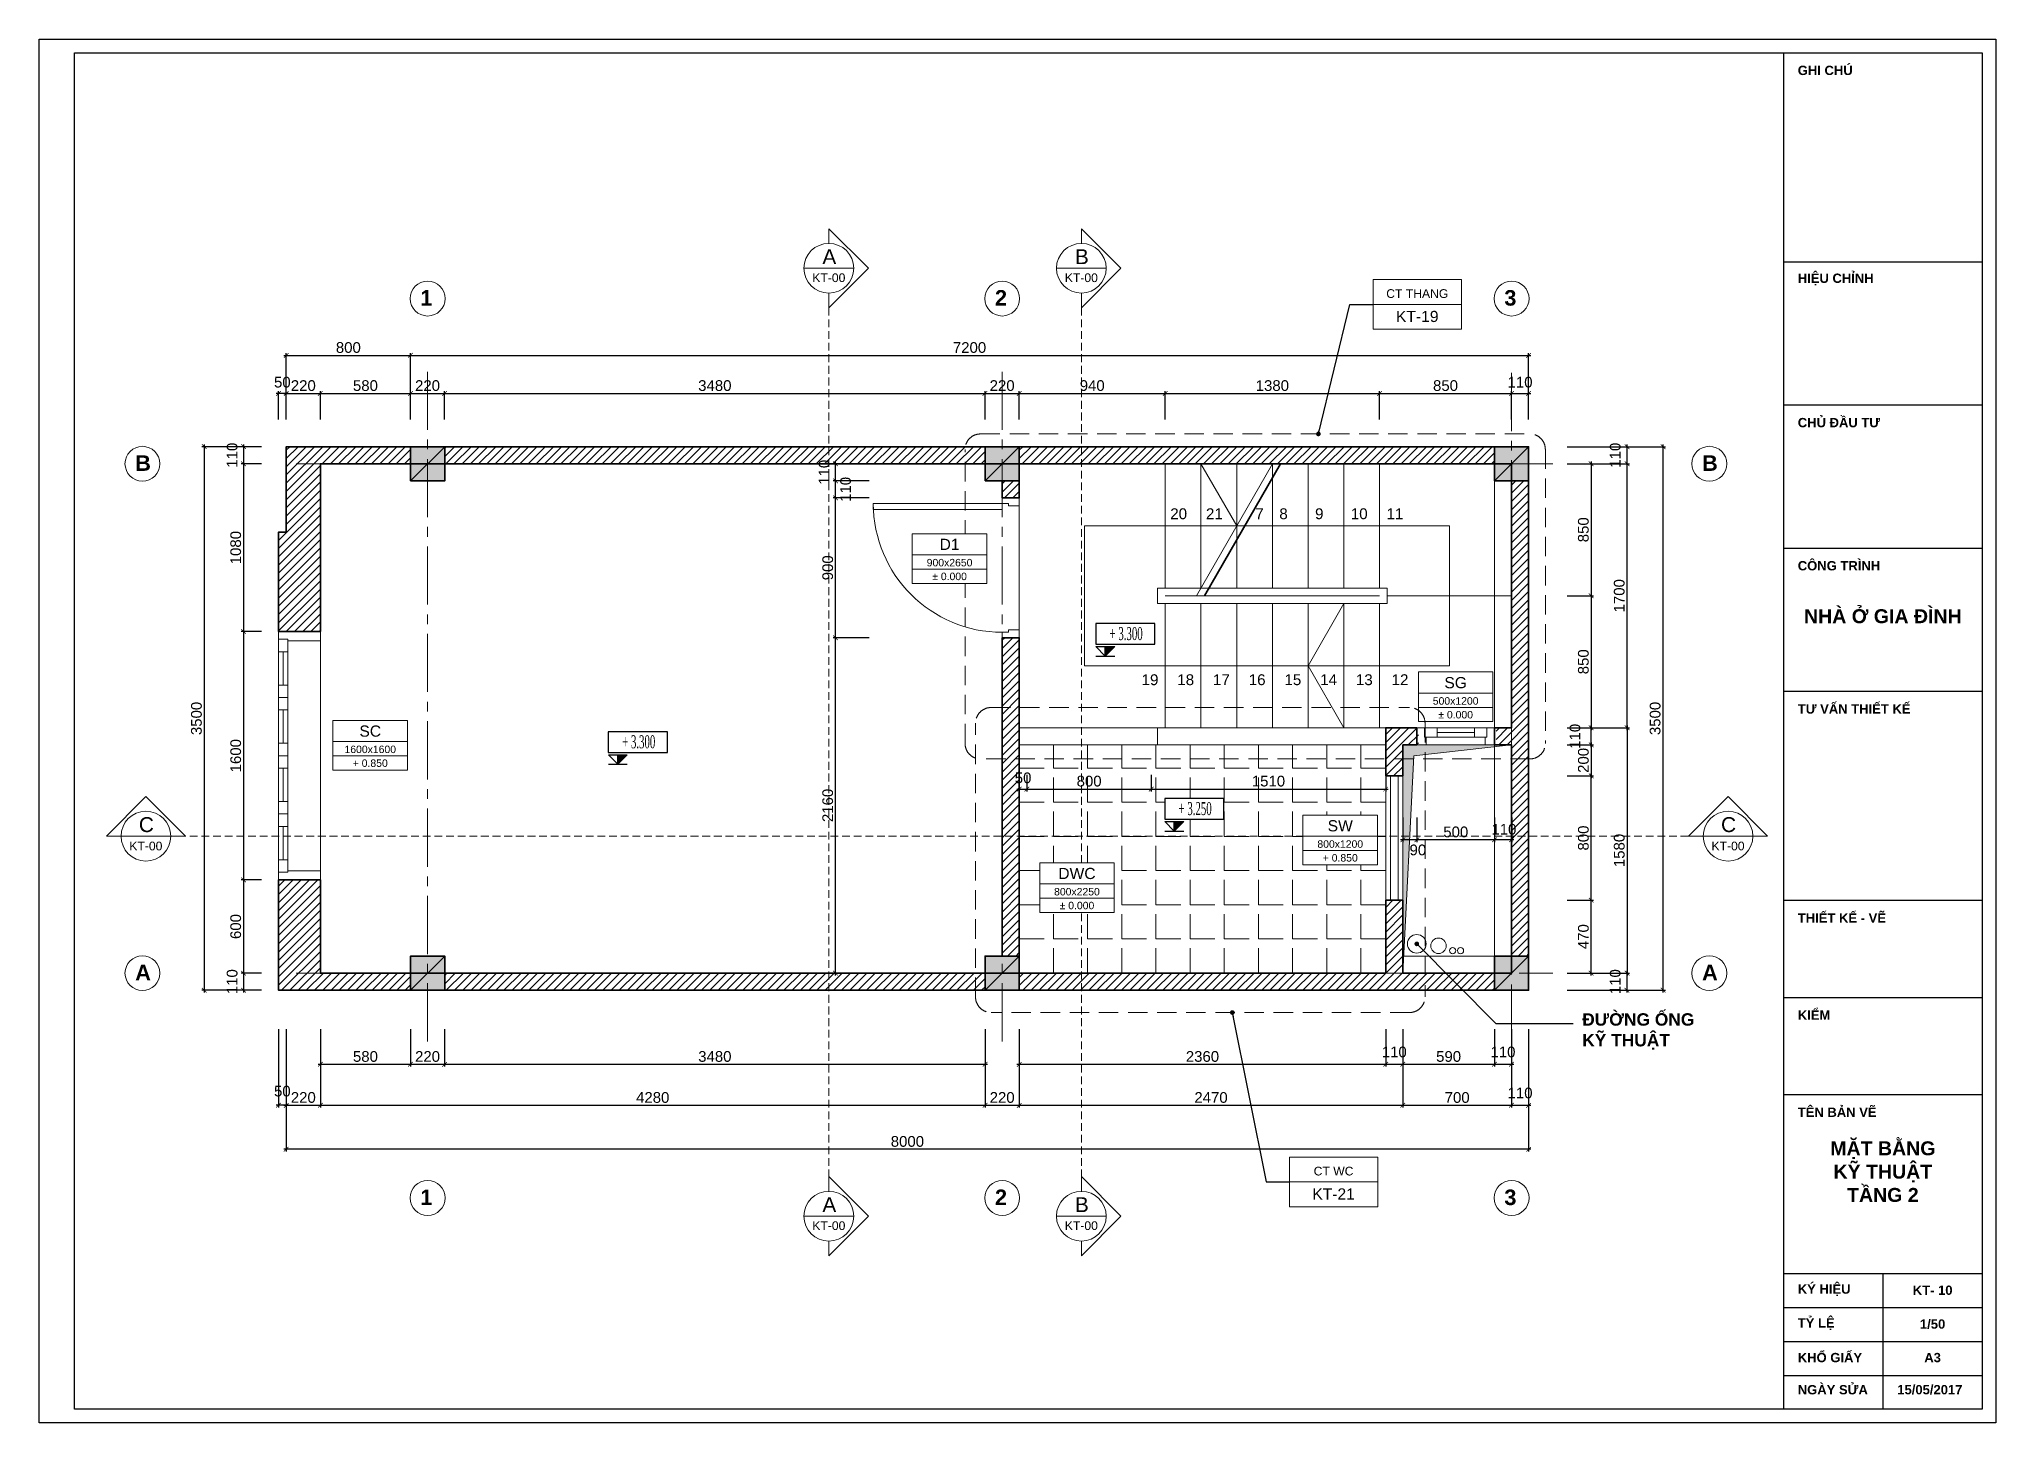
# Model space of a CAD drawing. Header units: millimetres. Extents: x 522695 to 636011, y 461124 to 505319.
# Drawn here: x 535543 to 548143, y 461124 to 470034 of the extents above; entities that cross this region are included whole.
import ezdxf
from ezdxf.enums import TextEntityAlignment as Align

# ---------------------------------------------------------------- set-up
doc = ezdxf.new("R2010")
doc.units = ezdxf.units.MM
doc.header["$LTSCALE"] = 500
doc.header["$MEASUREMENT"] = 0
doc.linetypes.add('CENTER2', pattern=[1.125, 0.75, -0.125, 0.125, -0.125])
doc.linetypes.add('DASHED2', pattern=[0.375, 0.25, -0.125])
doc.layers.get('0').update_dxf_attribs({"linetype": 'CONTINUOUS'})
doc.layers.get('DEFPOINTS').update_dxf_attribs({"color": 250, "linetype": 'CONTINUOUS'})
for name, color, linetype, lineweight in [('DH_CAT', 3, 'CONTINUOUS', 35), ('DH_HATCH', 250, 'CONTINUOUS', 5), ('DH_KHUAT', 149, 'DASHED2', 9), ('DH_KTHUOC', 8, 'CONTINUOUS', 5), ('DH_NOITHAT', 252, 'CONTINUOUS', 9), ('DH_TEXT', 4, 'CONTINUOUS', 13), ('DH_THAY', 4, 'CONTINUOUS', 13), ('DH_TRUC', 251, 'CENTER2', 5), ('TEXT', 3, 'CONTINUOUS', 25)]:
    doc.layers.add(name, color=color, linetype=linetype, lineweight=lineweight)
doc.layers.add('E_Thay', color=33, linetype='CONTINUOUS')
doc.layers.add('IN', color=5, linetype='CONTINUOUS')
doc.styles.add('arial', font='arial.ttf')
doc.styles.add('DH_ARIAL_B', font='arialbd.ttf')
doc.styles.add('DH_KITHUOC', font='arial.ttf')
doc.styles.add('ROMANSssss', font='vntimeh.shx', dxfattribs={"width": 0.55})
doc.dimstyles.new('DH_100s', dxfattribs={"dimtxt": 230, "dimasz": 100, "dimexe": 50, "dimexo": 0, "dimgap": 50, "dimtad": 1, "dimdec": 0, "dimzin": 0, "dimdsep": 46, "dimtxsty": 'DH_KITHUOC', "dimblk1": 'ARCHTICK', "dimblk2": 'ARCHTICK', "dimsah": 1, "dimcen": 90, "dimdle": 50, "dimclrd": 8, "dimclre": 8, "dimclrt": 4, "dimadec": 0, "dimazin": 0, "dimtfac": 100, "dimtdec": 0, "dimtofl": 0, "dimtmove": 2, "dimatfit": 3, "dimldrblk": 'ARCHTICK', "dimfxl": 1, "dimtolj": 2, "dimtzin": 0, "dimarcsym": 0})

msp = doc.modelspace()

# ---------------------------------------------------------------- texts
at = {"layer": 'DH_TEXT'}
for s, height, style, p in [('1', 100, 'DH_ARIAL_B', (537997.8, 468318.4)), ('2', 100, 'DH_ARIAL_B', (541697.8, 468318.4)), ('3', 100, 'DH_ARIAL_B', (544977.8, 468318.4)), ('B', 100, 'DH_ARIAL_B', (536161.7, 467254.2)), ('B', 100, 'DH_ARIAL_B', (546251.2, 467254.2)), ('20', 70, 'arial', (542826.3, 466943.1)), ('21', 70, 'arial', (543056.3, 466943.1)), ('7', 70, 'arial', (543373.9, 466943.1)), ('8', 70, 'arial', (543528.9, 466943.1)), ('9', 70, 'arial', (543758.9, 466943.1)), ('10', 70, 'arial', (543988.9, 466943.1)), ('11', 70, 'arial', (544218.9, 466943.1)), ('19', 70, 'arial', (542641.7, 465874.4)), ('18', 70, 'arial', (542871.7, 465874.4)), ('17', 70, 'arial', (543101.7, 465874.4)), ('16', 70, 'arial', (543331.7, 465874.4)), ('15', 70, 'arial', (543561.7, 465874.4)), ('14', 70, 'arial', (543791.7, 465874.4)), ('13', 70, 'arial', (544021.7, 465874.4)), ('12', 70, 'arial', (544251.7, 465874.4)), ('A', 100, 'DH_ARIAL_B', (536161.7, 463974.2)), ('A', 100, 'DH_ARIAL_B', (546251.2, 463974.2)), ('1', 100, 'DH_ARIAL_B', (537997.8, 462526.7)), ('2', 100, 'DH_ARIAL_B', (541697.8, 462526.7)), ('3', 100, 'DH_ARIAL_B', (544977.8, 462526.7))]:
    msp.add_text(s, height=height, dxfattribs=dict(at, style=style)).set_placement(p)
at = {"layer": 'DH_TEXT', "style": 'DH_ARIAL_B'}
for s, insert, char_height, width, attachment_point in [('ĐƯỜNG ỐNG \\PKỸ THUẬT', (545479.3, 463761.8), 80, 1015.896, 1), ('MẶT BẰNG\\PKỸ THUẬT \\PTẦNG 2', (547415.2, 462741.4), 90, 1098.492, 5), ('KT- 10', (547735.7, 461977.9), 60, 473.107, 5)]:
    msp.add_mtext(s, dxfattribs=dict(at, insert=insert, char_height=char_height, width=width, attachment_point=attachment_point))

# ---------------------------------------------------------------- blocks, each defined once
blk = doc.blocks.new('*U306')
blk.add_line((60, 270), (1540, 270))
at = {"color": 8}
for p, q in [((130, 60), (345, 60)), ((130, 30), (345, 30)), ((130, 0), (345, 0)), ((505, 60), (720, 60)), ((505, 30), (720, 30)), ((505, 0), (720, 0)), ((880, 60), (1095, 60)), ((880, 30), (1095, 30)), ((880, 0), (1095, 0)), ((1255, 60), (1470, 60)), ((1255, 30), (1470, 30)), ((1255, 0), (1470, 0))]:
    blk.add_line(p, q, dxfattribs=at)
for points in [[(50, 60), (60, 60), (60, 270), (0, 270), (0, 0), (50, 0)], [(1550, 60), (1540, 60), (1540, 270), (1600, 270), (1600, 0), (1550, 0)]]:
    blk.add_lwpolyline(points, close=True)
for points in [[(50, 60), (50, 0), (130, 0), (130, 60)], [(425, 60), (425, 0), (345, 0), (345, 60)], [(425, 60), (425, 0), (505, 0), (505, 60)], [(800, 60), (800, 0), (720, 0), (720, 60)], [(800, 60), (800, 0), (880, 0), (880, 60)], [(1175, 60), (1175, 0), (1095, 0), (1095, 60)], [(1175, 60), (1175, 0), (1255, 0), (1255, 60)], [(1550, 60), (1550, 0), (1470, 0), (1470, 60)]]:
    blk.add_lwpolyline(points, close=True, dxfattribs=at)
blk = doc.blocks.new('KHUNGTEN_A3')
at = {"color": 3}
blk.add_lwpolyline([(0, 14850), (21000, 14850), (21000, 0), (0, 0)], close=True, dxfattribs=at)
blk.add_lwpolyline([(380, 14704), (20854, 14704), (20854, 146), (380, 146)], close=True)
for points in [[(18720, 14704), (18720, 146)], [(18720, 12461), (20854, 12461)], [(18720, 10924), (20854, 10924)], [(18720, 9388), (20854, 9388)], [(18720, 7851), (20854, 7851)], [(18720, 5608), (20854, 5608)], [(18720, 4566), (20854, 4566)], [(18720, 3523), (20854, 3523)], [(18720, 1602), (20854, 1602)], [(19787, 1602), (19787, 146)], [(18720, 1238), (20854, 1238)], [(18720, 874), (20854, 874)], [(18720, 510), (20854, 510)]]:
    blk.add_lwpolyline(points)
at = {"layer": 'DH_TEXT', "style": 'DH_ARIAL_B'}
for s, insert, char_height, width, attachment_point in [('GHI CHÚ', (18874, 14514), 100, 1830.82, 4), ('HIỆU CHỈNH', (18874, 12271), 100, 1830.82, 4), ('CHỦ ĐẦU TƯ', (18874, 10734), 100, 1830.82, 4), ('CÔNG TRÌNH', (18874, 9198), 100, 1830.82, 4), ('NHÀ Ở GIA ĐÌNH', (19787, 8656), 150, 1830.82, 5), ('TƯ VẤN THIẾT KẾ', (18874, 7661), 100, 1830.82, 4), ('THIẾT KẾ - VẼ', (18874, 5418), 100, 1830.82, 4), ('KIỂM', (18874, 4376), 100, 1830.82, 4), ('TÊN BẢN VẼ', (18874, 3333), 100, 1830.82, 4), ('KÝ HIỆU', (18874, 1423), 100, 788.51, 4), ('TỶ LỆ', (18874, 1059), 100, 788.51, 4), ('1/50', (20321, 1059), 100, 788.51, 5), ('KHỔ GIẤY', (18874, 700), 100, 788.51, 4), ('A3', (20321, 700), 100, 788.51, 5), ('NGÀY SỬA', (18874, 355), 100, 788.51, 4), ('15/05/2017', (19942, 355), 100, 788.51, 4)]:
    blk.add_mtext(s, dxfattribs=dict(at, insert=insert, char_height=char_height, width=width, attachment_point=attachment_point))
blk = doc.blocks.new('_ARCHTICK')
at = {"color": 0, "linetype": 'ByBlock', "const_width": 0.15}
blk.add_lwpolyline([(-0.5, -0.5), (0.5, 0.5)], dxfattribs=at)
blk = doc.blocks.new('CosSan')
at = {"lineweight": 25}
blk.add_hatch(color=8, dxfattribs=at).paths.add_polyline_path([(160, 160), (0, 160), (0, 0)])
at = {"color": 8, "lineweight": 25}
for p, q in [((-160, 0), (160, 0)), ((0, 0), (0, 160))]:
    blk.add_line(p, q, dxfattribs=at)
blk.add_lwpolyline([(0, 0), (-160, 160), (160, 160)], close=True, dxfattribs=at)
at = {"color": 8}
blk.add_wipeout([(-161, 550), (-161, 200), (839, 200), (839, 550)], dxfattribs=at).dxf.layer = 'E_Thay'
at = {"color": 8, "lineweight": 25}
blk.add_lwpolyline([(-161, 200), (839, 200), (839, 550), (-161, 550)], close=True, dxfattribs=at)
at = {"layer": 'E_Thay', "color": 8, "lineweight": 25}
blk.add_line((-160, 160), (160, 160), dxfattribs=at)
at = {"style": 'ROMANSssss', "width": 0.55}
blk.add_attdef('%%P0,000', text='', height=220, dxfattribs=at).set_placement((353, 271), align=Align.CENTER)
blk = doc.blocks.new('*U211')
at = {"color": 8}
for points in [[(0, 518), (0, 636), (318, 318), (0, 0), (0, 118)], [(-200, 318), (200, 318)], [(0, -7112), (0, -6993), (318, -7312), (0, -7630), (0, -7512)], [(-200, -7312), (200, -7312)]]:
    blk.add_lwpolyline(points, dxfattribs=at)
for centre in [(0, 318), (0, -7312)]:
    blk.add_circle(centre, 200, dxfattribs=at)
at = {"layer": 'DH_KHUAT', "color": 250, "linetype": 'DASHED2', "ltscale": 0.5}
blk.add_lwpolyline([(0, 0), (0, -7112)], dxfattribs=at)
at = {"style": 'arial'}
for p in [(4, 411), (4, -7219)]:
    blk.add_text('A', height=120, dxfattribs=at).set_placement(p, align=Align.MIDDLE_CENTER)
for p in [(0, 186), (0, -7444)]:
    blk.add_attdef('KYHIEU', text='', height=70, dxfattribs=at).set_placement(p, align=Align.BOTTOM_CENTER)
blk = doc.blocks.new('*U210')
at = {"color": 8}
for points in [[(-118, 0), (0, 0), (-318, 318), (-636, 0), (-518, 0)], [(12617, 0), (12735, 0), (12417, 318), (12098, 0), (12217, 0)], [(-518, 0), (-118, 0)], [(12217, 0), (12617, 0)]]:
    blk.add_lwpolyline(points, dxfattribs=at)
at = {"color": 250, "linetype": 'DASHED2', "ltscale": 0.5}
blk.add_lwpolyline([(12098, 0), (-118, 0)], dxfattribs=at)
at = {"color": 8}
for centre in [(-318, 0), (12417, 0)]:
    blk.add_circle(centre, 200, dxfattribs=at)
at = {"style": 'arial'}
for p in [(-314, 93), (12421, 93)]:
    blk.add_text('C', height=120, dxfattribs=at).set_placement(p, align=Align.MIDDLE_CENTER)
for p in [(-318, -135), (12417, -135)]:
    blk.add_attdef('KH', text='', height=70, dxfattribs=at).set_placement(p, align=Align.BOTTOM_CENTER)
blk = doc.blocks.new('*U212')
at = {"color": 8}
for points in [[(0, 518), (0, 636), (318, 318), (0, 0), (0, 118)], [(-200, 318), (200, 318)], [(0, -7112), (0, -6993), (318, -7312), (0, -7630), (0, -7512)], [(-200, -7312), (200, -7312)]]:
    blk.add_lwpolyline(points, dxfattribs=at)
for centre in [(0, 318), (0, -7312)]:
    blk.add_circle(centre, 200, dxfattribs=at)
at = {"layer": 'DH_KHUAT', "color": 250, "linetype": 'DASHED2', "ltscale": 0.5}
blk.add_lwpolyline([(0, 0), (0, -7112)], dxfattribs=at)
at = {"style": 'arial'}
for p in [(4, 411), (4, -7219)]:
    blk.add_text('B', height=120, dxfattribs=at).set_placement(p, align=Align.MIDDLE_CENTER)
for p in [(0, 186), (0, -7444)]:
    blk.add_attdef('KYHIEU', text='', height=70, dxfattribs=at).set_placement(p, align=Align.BOTTOM_CENTER)
blk = doc.blocks.new('*D612')
at = {"layer": 'DEFPOINTS', "color": 0, "transparency": 16777216}
for p in [(536974, 467410), (536859, 467300), (536974, 467300)]:
    blk.add_point(p, dxfattribs=at)
at = {"layer": 'DH_KTHUOC', "color": 8, "lineweight": -2, "transparency": 16777216}
for p, q in [((536974, 467410), (536844, 467410)), ((536859, 467425), (536859, 467285)), ((536974, 467300), (536844, 467300))]:
    blk.add_line(p, q, dxfattribs=at)
at = {"layer": 'DH_KTHUOC', "color": 8, "lineweight": -2, "transparency": 16777216, "xscale": 30, "yscale": 30, "zscale": 30}
for p, rotation in [((536859, 467410), 90), ((536859, 467300), 270)]:
    blk.add_blockref('_ARCHTICK', p, dxfattribs=dict(at, rotation=rotation))
at = {"layer": 'DH_KTHUOC', "color": 4, "transparency": 16777216, "insert": (536786, 467355), "char_height": 69, "attachment_point": 5, "rotation": 90, "style": 'DH_KITHUOC'}
blk.add_mtext('\\A2;110', dxfattribs=at)
blk = doc.blocks.new('*D613')
at = {"layer": 'DEFPOINTS', "color": 0, "transparency": 16777216}
for p in [(536974, 467300), (536859, 466220), (536974, 466220)]:
    blk.add_point(p, dxfattribs=at)
at = {"layer": 'DH_KTHUOC', "color": 8, "lineweight": -2, "transparency": 16777216}
for p, q in [((536974, 467300), (536844, 467300)), ((536859, 467315), (536859, 466205)), ((536974, 466220), (536844, 466220))]:
    blk.add_line(p, q, dxfattribs=at)
at = {"layer": 'DH_KTHUOC', "color": 8, "lineweight": -2, "transparency": 16777216, "xscale": 30, "yscale": 30, "zscale": 30}
for p, rotation in [((536859, 467300), 90), ((536859, 466220), 270)]:
    blk.add_blockref('_ARCHTICK', p, dxfattribs=dict(at, rotation=rotation))
at = {"layer": 'DH_KTHUOC', "color": 4, "transparency": 16777216, "insert": (536809, 466760), "char_height": 69, "attachment_point": 5, "rotation": 90, "style": 'DH_KITHUOC'}
blk.add_mtext('\\A2;1080', dxfattribs=at)
blk = doc.blocks.new('*D614')
at = {"layer": 'DEFPOINTS', "color": 0, "transparency": 16777216}
for p in [(536974, 466220), (536859, 464620), (536974, 464620)]:
    blk.add_point(p, dxfattribs=at)
at = {"layer": 'DH_KTHUOC', "color": 8, "lineweight": -2, "transparency": 16777216}
for p, q in [((536974, 466220), (536844, 466220)), ((536859, 466235), (536859, 464605)), ((536974, 464620), (536844, 464620))]:
    blk.add_line(p, q, dxfattribs=at)
at = {"layer": 'DH_KTHUOC', "color": 8, "lineweight": -2, "transparency": 16777216, "xscale": 30, "yscale": 30, "zscale": 30}
for p, rotation in [((536859, 466220), 90), ((536859, 464620), 270)]:
    blk.add_blockref('_ARCHTICK', p, dxfattribs=dict(at, rotation=rotation))
at = {"layer": 'DH_KTHUOC', "color": 4, "transparency": 16777216, "insert": (536809, 465420), "char_height": 69, "attachment_point": 5, "rotation": 90, "style": 'DH_KITHUOC'}
blk.add_mtext('\\A2;1600', dxfattribs=at)
blk = doc.blocks.new('*D615')
at = {"layer": 'DEFPOINTS', "color": 0, "transparency": 16777216}
for p in [(536974, 464620), (536859, 464020), (536974, 464020)]:
    blk.add_point(p, dxfattribs=at)
at = {"layer": 'DH_KTHUOC', "color": 8, "lineweight": -2, "transparency": 16777216}
for p, q in [((536974, 464620), (536844, 464620)), ((536859, 464635), (536859, 464005)), ((536974, 464020), (536844, 464020))]:
    blk.add_line(p, q, dxfattribs=at)
at = {"layer": 'DH_KTHUOC', "color": 8, "lineweight": -2, "transparency": 16777216, "xscale": 30, "yscale": 30, "zscale": 30}
for p, rotation in [((536859, 464620), 90), ((536859, 464020), 270)]:
    blk.add_blockref('_ARCHTICK', p, dxfattribs=dict(at, rotation=rotation))
at = {"layer": 'DH_KTHUOC', "color": 4, "transparency": 16777216, "insert": (536809, 464320), "char_height": 69, "attachment_point": 5, "rotation": 90, "style": 'DH_KITHUOC'}
blk.add_mtext('\\A2;600', dxfattribs=at)
blk = doc.blocks.new('*D616')
at = {"layer": 'DEFPOINTS', "color": 0, "transparency": 16777216}
for p in [(536974, 464020), (536859, 463910), (536974, 463910)]:
    blk.add_point(p, dxfattribs=at)
at = {"layer": 'DH_KTHUOC', "color": 8, "lineweight": -2, "transparency": 16777216}
for p, q in [((536974, 464020), (536844, 464020)), ((536859, 464035), (536859, 463895)), ((536974, 463910), (536844, 463910))]:
    blk.add_line(p, q, dxfattribs=at)
at = {"layer": 'DH_KTHUOC', "color": 8, "lineweight": -2, "transparency": 16777216, "xscale": 30, "yscale": 30, "zscale": 30}
for p, rotation in [((536859, 464020), 90), ((536859, 463910), 270)]:
    blk.add_blockref('_ARCHTICK', p, dxfattribs=dict(at, rotation=rotation))
at = {"layer": 'DH_KTHUOC', "color": 4, "transparency": 16777216, "insert": (536786, 463965), "char_height": 69, "attachment_point": 5, "rotation": 90, "style": 'DH_KITHUOC'}
blk.add_mtext('\\A2;110', dxfattribs=at)
blk = doc.blocks.new('*D617')
at = {"layer": 'DEFPOINTS', "color": 0, "transparency": 16777216}
for p in [(536974, 467410), (536606, 463910), (536974, 463910)]:
    blk.add_point(p, dxfattribs=at)
at = {"layer": 'DH_KTHUOC', "color": 8, "lineweight": -2, "transparency": 16777216}
for p, q in [((536974, 467410), (536591, 467410)), ((536606, 467425), (536606, 463895)), ((536974, 463910), (536591, 463910))]:
    blk.add_line(p, q, dxfattribs=at)
at = {"layer": 'DH_KTHUOC', "color": 8, "lineweight": -2, "transparency": 16777216, "xscale": 30, "yscale": 30, "zscale": 30}
for p, rotation in [((536606, 467410), 90), ((536606, 463910), 270)]:
    blk.add_blockref('_ARCHTICK', p, dxfattribs=dict(at, rotation=rotation))
at = {"layer": 'DH_KTHUOC', "color": 4, "transparency": 16777216, "insert": (536556, 465660), "char_height": 69, "attachment_point": 5, "rotation": 90, "style": 'DH_KITHUOC'}
blk.add_mtext('\\A2;3500', dxfattribs=at)
blk = doc.blocks.new('*D618')
at = {"layer": 'DEFPOINTS', "color": 0, "transparency": 16777216}
for p in [(545383, 464020), (545768, 464020), (545383, 463910)]:
    blk.add_point(p, dxfattribs=at)
at = {"layer": 'DH_KTHUOC', "color": 8, "lineweight": -2, "transparency": 16777216}
for p, q in [((545383, 464020), (545783, 464020)), ((545768, 463895), (545768, 464035)), ((545383, 463910), (545783, 463910))]:
    blk.add_line(p, q, dxfattribs=at)
at = {"layer": 'DH_KTHUOC', "color": 8, "lineweight": -2, "transparency": 16777216, "xscale": 30, "yscale": 30, "zscale": 30}
for p, rotation in [((545768, 464020), 90), ((545768, 463910), 270)]:
    blk.add_blockref('_ARCHTICK', p, dxfattribs=dict(at, rotation=rotation))
at = {"layer": 'DH_KTHUOC', "color": 4, "transparency": 16777216, "insert": (545692, 463965), "char_height": 69, "attachment_point": 5, "rotation": 90, "style": 'DH_KITHUOC'}
blk.add_mtext('\\A2;110', dxfattribs=at)
blk = doc.blocks.new('*D619')
at = {"layer": 'DEFPOINTS', "color": 0, "transparency": 16777216}
for p in [(545383, 464490), (545537, 464490), (545383, 464020)]:
    blk.add_point(p, dxfattribs=at)
at = {"layer": 'DH_KTHUOC', "color": 8, "lineweight": -2, "transparency": 16777216}
for p, q in [((545383, 464490), (545552, 464490)), ((545537, 464005), (545537, 464505)), ((545383, 464020), (545552, 464020))]:
    blk.add_line(p, q, dxfattribs=at)
at = {"layer": 'DH_KTHUOC', "color": 8, "lineweight": -2, "transparency": 16777216, "xscale": 30, "yscale": 30, "zscale": 30}
for p, rotation in [((545537, 464490), 90), ((545537, 464020), 270)]:
    blk.add_blockref('_ARCHTICK', p, dxfattribs=dict(at, rotation=rotation))
at = {"layer": 'DH_KTHUOC', "color": 4, "transparency": 16777216, "insert": (545487, 464255), "char_height": 69, "attachment_point": 5, "rotation": 90, "style": 'DH_KITHUOC'}
blk.add_mtext('\\A2;470', dxfattribs=at)
blk = doc.blocks.new('*D620')
at = {"layer": 'DEFPOINTS', "color": 0, "transparency": 16777216}
for p in [(545383, 465600), (545537, 465600), (545383, 465490)]:
    blk.add_point(p, dxfattribs=at)
at = {"layer": 'DH_KTHUOC', "color": 8, "lineweight": -2, "transparency": 16777216}
for p, q in [((545383, 465600), (545552, 465600)), ((545537, 465475), (545537, 465615)), ((545383, 465490), (545552, 465490))]:
    blk.add_line(p, q, dxfattribs=at)
at = {"layer": 'DH_KTHUOC', "color": 8, "lineweight": -2, "transparency": 16777216, "xscale": 30, "yscale": 30, "zscale": 30}
for p, rotation in [((545537, 465600), 90), ((545537, 465490), 270)]:
    blk.add_blockref('_ARCHTICK', p, dxfattribs=dict(at, rotation=rotation))
at = {"layer": 'DH_KTHUOC', "color": 4, "transparency": 16777216, "insert": (545433, 465545), "char_height": 69, "attachment_point": 5, "rotation": 90, "style": 'DH_KITHUOC'}
blk.add_mtext('\\A2;110', dxfattribs=at)
blk = doc.blocks.new('*D621')
at = {"layer": 'DEFPOINTS', "color": 0, "transparency": 16777216}
for p in [(545383, 467300), (545768, 467300), (545383, 465600)]:
    blk.add_point(p, dxfattribs=at)
at = {"layer": 'DH_KTHUOC', "color": 8, "lineweight": -2, "transparency": 16777216}
for p, q in [((545383, 467300), (545783, 467300)), ((545768, 465585), (545768, 467315)), ((545383, 465600), (545783, 465600))]:
    blk.add_line(p, q, dxfattribs=at)
at = {"layer": 'DH_KTHUOC', "color": 8, "lineweight": -2, "transparency": 16777216, "xscale": 30, "yscale": 30, "zscale": 30}
for p, rotation in [((545768, 467300), 90), ((545768, 465600), 270)]:
    blk.add_blockref('_ARCHTICK', p, dxfattribs=dict(at, rotation=rotation))
at = {"layer": 'DH_KTHUOC', "color": 4, "transparency": 16777216, "insert": (545718, 466450), "char_height": 69, "attachment_point": 5, "rotation": 90, "style": 'DH_KITHUOC'}
blk.add_mtext('\\A2;1700', dxfattribs=at)
blk = doc.blocks.new('*D622')
at = {"layer": 'DEFPOINTS', "color": 0, "transparency": 16777216}
for p in [(545383, 467410), (545768, 467410), (545383, 467300)]:
    blk.add_point(p, dxfattribs=at)
at = {"layer": 'DH_KTHUOC', "color": 8, "lineweight": -2, "transparency": 16777216}
for p, q in [((545383, 467410), (545783, 467410)), ((545768, 467285), (545768, 467425)), ((545383, 467300), (545783, 467300))]:
    blk.add_line(p, q, dxfattribs=at)
at = {"layer": 'DH_KTHUOC', "color": 8, "lineweight": -2, "transparency": 16777216, "xscale": 30, "yscale": 30, "zscale": 30}
for p, rotation in [((545768, 467410), 90), ((545768, 467300), 270)]:
    blk.add_blockref('_ARCHTICK', p, dxfattribs=dict(at, rotation=rotation))
at = {"layer": 'DH_KTHUOC', "color": 4, "transparency": 16777216, "insert": (545692, 467355), "char_height": 69, "attachment_point": 5, "rotation": 90, "style": 'DH_KITHUOC'}
blk.add_mtext('\\A2;110', dxfattribs=at)
blk = doc.blocks.new('*D623')
at = {"layer": 'DEFPOINTS', "color": 0, "transparency": 16777216}
for p in [(545383, 467300), (545383, 466450), (545537, 466450)]:
    blk.add_point(p, dxfattribs=at)
at = {"layer": 'DH_KTHUOC', "color": 8, "lineweight": -2, "transparency": 16777216}
for p, q in [((545383, 467300), (545552, 467300)), ((545537, 467315), (545537, 466435)), ((545383, 466450), (545552, 466450))]:
    blk.add_line(p, q, dxfattribs=at)
at = {"layer": 'DH_KTHUOC', "color": 8, "lineweight": -2, "transparency": 16777216, "xscale": 30, "yscale": 30, "zscale": 30}
for p, rotation in [((545537, 467300), 90), ((545537, 466450), 270)]:
    blk.add_blockref('_ARCHTICK', p, dxfattribs=dict(at, rotation=rotation))
at = {"layer": 'DH_KTHUOC', "color": 4, "transparency": 16777216, "insert": (545487, 466875), "char_height": 69, "attachment_point": 5, "rotation": 90, "style": 'DH_KITHUOC'}
blk.add_mtext('\\A2;850', dxfattribs=at)
blk = doc.blocks.new('*D624')
at = {"layer": 'DEFPOINTS', "color": 0, "transparency": 16777216}
for p in [(545383, 466450), (545383, 465600), (545537, 465600)]:
    blk.add_point(p, dxfattribs=at)
at = {"layer": 'DH_KTHUOC', "color": 8, "lineweight": -2, "transparency": 16777216}
for p, q in [((545537, 466465), (545537, 465585)), ((545383, 466450), (545552, 466450)), ((545383, 465600), (545552, 465600))]:
    blk.add_line(p, q, dxfattribs=at)
at = {"layer": 'DH_KTHUOC', "color": 8, "lineweight": -2, "transparency": 16777216, "xscale": 30, "yscale": 30, "zscale": 30}
for p, rotation in [((545537, 466450), 90), ((545537, 465600), 270)]:
    blk.add_blockref('_ARCHTICK', p, dxfattribs=dict(at, rotation=rotation))
at = {"layer": 'DH_KTHUOC', "color": 4, "transparency": 16777216, "insert": (545487, 466025), "char_height": 69, "attachment_point": 5, "rotation": 90, "style": 'DH_KITHUOC'}
blk.add_mtext('\\A2;850', dxfattribs=at)
blk = doc.blocks.new('*D625')
at = {"layer": 'DEFPOINTS', "color": 0, "transparency": 16777216}
for p in [(545383, 465600), (545383, 464020), (545768, 464020)]:
    blk.add_point(p, dxfattribs=at)
at = {"layer": 'DH_KTHUOC', "color": 8, "lineweight": -2, "transparency": 16777216}
for p, q in [((545383, 465600), (545783, 465600)), ((545768, 465615), (545768, 464005)), ((545383, 464020), (545783, 464020))]:
    blk.add_line(p, q, dxfattribs=at)
at = {"layer": 'DH_KTHUOC', "color": 8, "lineweight": -2, "transparency": 16777216, "xscale": 30, "yscale": 30, "zscale": 30}
for p, rotation in [((545768, 465600), 90), ((545768, 464020), 270)]:
    blk.add_blockref('_ARCHTICK', p, dxfattribs=dict(at, rotation=rotation))
at = {"layer": 'DH_KTHUOC', "color": 4, "transparency": 16777216, "insert": (545718, 464810), "char_height": 69, "attachment_point": 5, "rotation": 90, "style": 'DH_KITHUOC'}
blk.add_mtext('\\A2;1580', dxfattribs=at)
blk = doc.blocks.new('*D626')
at = {"layer": 'DEFPOINTS', "color": 0, "transparency": 16777216}
for p in [(545383, 467410), (546000, 467410), (545383, 463910)]:
    blk.add_point(p, dxfattribs=at)
at = {"layer": 'DH_KTHUOC', "color": 8, "lineweight": -2, "transparency": 16777216}
for p, q in [((545383, 467410), (546015, 467410)), ((546000, 463895), (546000, 467425)), ((545383, 463910), (546015, 463910))]:
    blk.add_line(p, q, dxfattribs=at)
at = {"layer": 'DH_KTHUOC', "color": 8, "lineweight": -2, "transparency": 16777216, "xscale": 30, "yscale": 30, "zscale": 30}
for p, rotation in [((546000, 467410), 90), ((546000, 463910), 270)]:
    blk.add_blockref('_ARCHTICK', p, dxfattribs=dict(at, rotation=rotation))
at = {"layer": 'DH_KTHUOC', "color": 4, "transparency": 16777216, "insert": (545949, 465660), "char_height": 69, "attachment_point": 5, "rotation": 90, "style": 'DH_KITHUOC'}
blk.add_mtext('\\A2;3500', dxfattribs=at)
blk = doc.blocks.new('*D627')
at = {"layer": 'DEFPOINTS', "color": 0, "transparency": 16777216}
for p in [(537934, 467998), (537134, 467584), (537934, 467584)]:
    blk.add_point(p, dxfattribs=at)
at = {"layer": 'DH_KTHUOC', "color": 8, "lineweight": -2, "transparency": 16777216}
for p, q in [((537119, 467998), (537949, 467998)), ((537134, 467584), (537134, 468013)), ((537934, 467584), (537934, 468013))]:
    blk.add_line(p, q, dxfattribs=at)
at = {"layer": 'DH_KTHUOC', "color": 8, "lineweight": -2, "transparency": 16777216, "xscale": 30, "yscale": 30, "zscale": 30, "rotation": 180}
blk.add_blockref('_ARCHTICK', (537134, 467998), dxfattribs=at)
at = {"layer": 'DH_KTHUOC', "color": 8, "lineweight": -2, "transparency": 16777216, "xscale": 30, "yscale": 30, "zscale": 30}
blk.add_blockref('_ARCHTICK', (537934, 467998), dxfattribs=at)
at = {"layer": 'DH_KTHUOC', "color": 4, "transparency": 16777216, "insert": (537534, 468048), "char_height": 69, "attachment_point": 5, "style": 'DH_KITHUOC'}
blk.add_mtext('\\A2;800', dxfattribs=at)
blk = doc.blocks.new('*D628')
at = {"layer": 'DEFPOINTS', "color": 0, "transparency": 16777216}
for p in [(538154, 467753), (537934, 467584), (538154, 467584)]:
    blk.add_point(p, dxfattribs=at)
at = {"layer": 'DH_KTHUOC', "color": 8, "lineweight": -2, "transparency": 16777216}
for p, q in [((537919, 467753), (538169, 467753)), ((537934, 467584), (537934, 467768)), ((538154, 467584), (538154, 467768))]:
    blk.add_line(p, q, dxfattribs=at)
at = {"layer": 'DH_KTHUOC', "color": 8, "lineweight": -2, "transparency": 16777216, "xscale": 30, "yscale": 30, "zscale": 30, "rotation": 180}
blk.add_blockref('_ARCHTICK', (537934, 467753), dxfattribs=at)
at = {"layer": 'DH_KTHUOC', "color": 8, "lineweight": -2, "transparency": 16777216, "xscale": 30, "yscale": 30, "zscale": 30}
blk.add_blockref('_ARCHTICK', (538154, 467753), dxfattribs=at)
at = {"layer": 'DH_KTHUOC', "color": 4, "transparency": 16777216, "insert": (538044, 467803), "char_height": 69, "attachment_point": 5, "style": 'DH_KITHUOC'}
blk.add_mtext('\\A2;220', dxfattribs=at)
blk = doc.blocks.new('*D629')
at = {"layer": 'DEFPOINTS', "color": 0, "transparency": 16777216}
for p in [(541634, 467753), (538154, 467584), (541634, 467584)]:
    blk.add_point(p, dxfattribs=at)
at = {"layer": 'DH_KTHUOC', "color": 8, "lineweight": -2, "transparency": 16777216}
for p, q in [((538139, 467753), (541649, 467753)), ((538154, 467584), (538154, 467768)), ((541634, 467584), (541634, 467768))]:
    blk.add_line(p, q, dxfattribs=at)
at = {"layer": 'DH_KTHUOC', "color": 8, "lineweight": -2, "transparency": 16777216, "xscale": 30, "yscale": 30, "zscale": 30, "rotation": 180}
blk.add_blockref('_ARCHTICK', (538154, 467753), dxfattribs=at)
at = {"layer": 'DH_KTHUOC', "color": 8, "lineweight": -2, "transparency": 16777216, "xscale": 30, "yscale": 30, "zscale": 30}
blk.add_blockref('_ARCHTICK', (541634, 467753), dxfattribs=at)
at = {"layer": 'DH_KTHUOC', "color": 4, "transparency": 16777216, "insert": (539894, 467803), "char_height": 69, "attachment_point": 5, "style": 'DH_KITHUOC'}
blk.add_mtext('\\A2;3480', dxfattribs=at)
blk = doc.blocks.new('*D630')
at = {"layer": 'DEFPOINTS', "color": 0, "transparency": 16777216}
for p in [(541854, 467753), (541634, 467584), (541854, 467584)]:
    blk.add_point(p, dxfattribs=at)
at = {"layer": 'DH_KTHUOC', "color": 8, "lineweight": -2, "transparency": 16777216}
for p, q in [((541619, 467753), (541869, 467753)), ((541634, 467584), (541634, 467768)), ((541854, 467584), (541854, 467768))]:
    blk.add_line(p, q, dxfattribs=at)
at = {"layer": 'DH_KTHUOC', "color": 8, "lineweight": -2, "transparency": 16777216, "xscale": 30, "yscale": 30, "zscale": 30, "rotation": 180}
blk.add_blockref('_ARCHTICK', (541634, 467753), dxfattribs=at)
at = {"layer": 'DH_KTHUOC', "color": 8, "lineweight": -2, "transparency": 16777216, "xscale": 30, "yscale": 30, "zscale": 30}
blk.add_blockref('_ARCHTICK', (541854, 467753), dxfattribs=at)
at = {"layer": 'DH_KTHUOC', "color": 4, "transparency": 16777216, "insert": (541744, 467803), "char_height": 69, "attachment_point": 5, "style": 'DH_KITHUOC'}
blk.add_mtext('\\A2;220', dxfattribs=at)
blk = doc.blocks.new('*D631')
at = {"layer": 'DEFPOINTS', "color": 0, "transparency": 16777216}
for p in [(542794, 467753), (541854, 467584), (542794, 467584)]:
    blk.add_point(p, dxfattribs=at)
at = {"layer": 'DH_KTHUOC', "color": 8, "lineweight": -2, "transparency": 16777216}
for p, q in [((541839, 467753), (542809, 467753)), ((541854, 467584), (541854, 467768)), ((542794, 467584), (542794, 467768))]:
    blk.add_line(p, q, dxfattribs=at)
at = {"layer": 'DH_KTHUOC', "color": 8, "lineweight": -2, "transparency": 16777216, "xscale": 30, "yscale": 30, "zscale": 30, "rotation": 180}
blk.add_blockref('_ARCHTICK', (541854, 467753), dxfattribs=at)
at = {"layer": 'DH_KTHUOC', "color": 8, "lineweight": -2, "transparency": 16777216, "xscale": 30, "yscale": 30, "zscale": 30}
blk.add_blockref('_ARCHTICK', (542794, 467753), dxfattribs=at)
at = {"layer": 'DH_KTHUOC', "color": 4, "transparency": 16777216, "insert": (542324, 467803), "char_height": 69, "attachment_point": 5, "style": 'DH_KITHUOC'}
blk.add_mtext('\\A2;940', dxfattribs=at)
blk = doc.blocks.new('*D632')
at = {"layer": 'DEFPOINTS', "color": 0, "transparency": 16777216}
for p in [(544174, 467753), (542794, 467584), (544174, 467584)]:
    blk.add_point(p, dxfattribs=at)
at = {"layer": 'DH_KTHUOC', "color": 8, "lineweight": -2, "transparency": 16777216}
for p, q in [((542779, 467753), (544189, 467753)), ((542794, 467584), (542794, 467768)), ((544174, 467584), (544174, 467768))]:
    blk.add_line(p, q, dxfattribs=at)
at = {"layer": 'DH_KTHUOC', "color": 8, "lineweight": -2, "transparency": 16777216, "xscale": 30, "yscale": 30, "zscale": 30, "rotation": 180}
blk.add_blockref('_ARCHTICK', (542794, 467753), dxfattribs=at)
at = {"layer": 'DH_KTHUOC', "color": 8, "lineweight": -2, "transparency": 16777216, "xscale": 30, "yscale": 30, "zscale": 30}
blk.add_blockref('_ARCHTICK', (544174, 467753), dxfattribs=at)
at = {"layer": 'DH_KTHUOC', "color": 4, "transparency": 16777216, "insert": (543484, 467803), "char_height": 69, "attachment_point": 5, "style": 'DH_KITHUOC'}
blk.add_mtext('\\A2;1380', dxfattribs=at)
blk = doc.blocks.new('*D633')
at = {"layer": 'DEFPOINTS', "color": 0, "transparency": 16777216}
for p in [(545024, 467753), (544174, 467584), (545024, 467584)]:
    blk.add_point(p, dxfattribs=at)
at = {"layer": 'DH_KTHUOC', "color": 8, "lineweight": -2, "transparency": 16777216}
for p, q in [((544159, 467753), (545039, 467753)), ((544174, 467584), (544174, 467768)), ((545024, 467584), (545024, 467768))]:
    blk.add_line(p, q, dxfattribs=at)
at = {"layer": 'DH_KTHUOC', "color": 8, "lineweight": -2, "transparency": 16777216, "xscale": 30, "yscale": 30, "zscale": 30, "rotation": 180}
blk.add_blockref('_ARCHTICK', (544174, 467753), dxfattribs=at)
at = {"layer": 'DH_KTHUOC', "color": 8, "lineweight": -2, "transparency": 16777216, "xscale": 30, "yscale": 30, "zscale": 30}
blk.add_blockref('_ARCHTICK', (545024, 467753), dxfattribs=at)
at = {"layer": 'DH_KTHUOC', "color": 4, "transparency": 16777216, "insert": (544599, 467803), "char_height": 69, "attachment_point": 5, "style": 'DH_KITHUOC'}
blk.add_mtext('\\A2;850', dxfattribs=at)
blk = doc.blocks.new('*D634')
at = {"layer": 'DEFPOINTS', "color": 0, "transparency": 16777216}
for p in [(545134, 467753), (545024, 467584), (545134, 467584)]:
    blk.add_point(p, dxfattribs=at)
at = {"layer": 'DH_KTHUOC', "color": 8, "lineweight": -2, "transparency": 16777216}
for p, q in [((545009, 467753), (545149, 467753)), ((545024, 467584), (545024, 467768)), ((545134, 467584), (545134, 467768))]:
    blk.add_line(p, q, dxfattribs=at)
at = {"layer": 'DH_KTHUOC', "color": 8, "lineweight": -2, "transparency": 16777216, "xscale": 30, "yscale": 30, "zscale": 30, "rotation": 180}
blk.add_blockref('_ARCHTICK', (545024, 467753), dxfattribs=at)
at = {"layer": 'DH_KTHUOC', "color": 8, "lineweight": -2, "transparency": 16777216, "xscale": 30, "yscale": 30, "zscale": 30}
blk.add_blockref('_ARCHTICK', (545134, 467753), dxfattribs=at)
at = {"layer": 'DH_KTHUOC', "color": 4, "transparency": 16777216, "insert": (545079, 467825), "char_height": 69, "attachment_point": 5, "style": 'DH_KITHUOC'}
blk.add_mtext('\\A2;110', dxfattribs=at)
blk = doc.blocks.new('*D635')
at = {"layer": 'DEFPOINTS', "color": 0, "transparency": 16777216}
for p in [(545134, 467998), (537934, 467584), (545134, 467584)]:
    blk.add_point(p, dxfattribs=at)
at = {"layer": 'DH_KTHUOC', "color": 8, "lineweight": -2, "transparency": 16777216}
for p, q in [((537919, 467998), (545149, 467998)), ((537934, 467584), (537934, 468013)), ((545134, 467584), (545134, 468013))]:
    blk.add_line(p, q, dxfattribs=at)
at = {"layer": 'DH_KTHUOC', "color": 8, "lineweight": -2, "transparency": 16777216, "xscale": 30, "yscale": 30, "zscale": 30, "rotation": 180}
blk.add_blockref('_ARCHTICK', (537934, 467998), dxfattribs=at)
at = {"layer": 'DH_KTHUOC', "color": 8, "lineweight": -2, "transparency": 16777216, "xscale": 30, "yscale": 30, "zscale": 30}
blk.add_blockref('_ARCHTICK', (545134, 467998), dxfattribs=at)
at = {"layer": 'DH_KTHUOC', "color": 4, "transparency": 16777216, "insert": (541534, 468048), "char_height": 69, "attachment_point": 5, "style": 'DH_KITHUOC'}
blk.add_mtext('\\A2;7200', dxfattribs=at)
blk = doc.blocks.new('*D636')
at = {"layer": 'DEFPOINTS', "color": 0, "transparency": 16777216}
for p in [(537354, 467753), (537134, 467584), (537354, 467584)]:
    blk.add_point(p, dxfattribs=at)
at = {"layer": 'DH_KTHUOC', "color": 8, "lineweight": -2, "transparency": 16777216}
for p, q in [((537119, 467753), (537369, 467753)), ((537134, 467584), (537134, 467768)), ((537354, 467584), (537354, 467768))]:
    blk.add_line(p, q, dxfattribs=at)
at = {"layer": 'DH_KTHUOC', "color": 8, "lineweight": -2, "transparency": 16777216, "xscale": 30, "yscale": 30, "zscale": 30, "rotation": 180}
blk.add_blockref('_ARCHTICK', (537134, 467753), dxfattribs=at)
at = {"layer": 'DH_KTHUOC', "color": 8, "lineweight": -2, "transparency": 16777216, "xscale": 30, "yscale": 30, "zscale": 30}
blk.add_blockref('_ARCHTICK', (537354, 467753), dxfattribs=at)
at = {"layer": 'DH_KTHUOC', "color": 4, "transparency": 16777216, "insert": (537244, 467803), "char_height": 69, "attachment_point": 5, "style": 'DH_KITHUOC'}
blk.add_mtext('\\A2;220', dxfattribs=at)
blk = doc.blocks.new('*D637')
at = {"layer": 'DEFPOINTS', "color": 0, "transparency": 16777216}
for p in [(537934, 467753), (537354, 467584), (537934, 467584)]:
    blk.add_point(p, dxfattribs=at)
at = {"layer": 'DH_KTHUOC', "color": 8, "lineweight": -2, "transparency": 16777216}
for p, q in [((537339, 467753), (537949, 467753)), ((537354, 467584), (537354, 467768)), ((537934, 467584), (537934, 467768))]:
    blk.add_line(p, q, dxfattribs=at)
at = {"layer": 'DH_KTHUOC', "color": 8, "lineweight": -2, "transparency": 16777216, "xscale": 30, "yscale": 30, "zscale": 30, "rotation": 180}
blk.add_blockref('_ARCHTICK', (537354, 467753), dxfattribs=at)
at = {"layer": 'DH_KTHUOC', "color": 8, "lineweight": -2, "transparency": 16777216, "xscale": 30, "yscale": 30, "zscale": 30}
blk.add_blockref('_ARCHTICK', (537934, 467753), dxfattribs=at)
at = {"layer": 'DH_KTHUOC', "color": 4, "transparency": 16777216, "insert": (537644, 467803), "char_height": 69, "attachment_point": 5, "style": 'DH_KITHUOC'}
blk.add_mtext('\\A2;580', dxfattribs=at)
blk = doc.blocks.new('*D638')
at = {"layer": 'DEFPOINTS', "color": 0, "transparency": 16777216}
for p in [(537134, 463660), (537354, 463660), (537354, 463169)]:
    blk.add_point(p, dxfattribs=at)
at = {"layer": 'DH_KTHUOC', "color": 8, "lineweight": -2, "transparency": 16777216}
for p, q in [((537134, 463660), (537134, 463154)), ((537354, 463660), (537354, 463154)), ((537119, 463169), (537369, 463169))]:
    blk.add_line(p, q, dxfattribs=at)
at = {"layer": 'DH_KTHUOC', "color": 8, "lineweight": -2, "transparency": 16777216, "xscale": 30, "yscale": 30, "zscale": 30, "rotation": 180}
blk.add_blockref('_ARCHTICK', (537134, 463169), dxfattribs=at)
at = {"layer": 'DH_KTHUOC', "color": 8, "lineweight": -2, "transparency": 16777216, "xscale": 30, "yscale": 30, "zscale": 30}
blk.add_blockref('_ARCHTICK', (537354, 463169), dxfattribs=at)
at = {"layer": 'DH_KTHUOC', "color": 4, "transparency": 16777216, "insert": (537244, 463219), "char_height": 69, "attachment_point": 5, "style": 'DH_KITHUOC'}
blk.add_mtext('\\A2;220', dxfattribs=at)
blk = doc.blocks.new('*D639')
at = {"layer": 'DEFPOINTS', "color": 0, "transparency": 16777216}
for p in [(537354, 463660), (537934, 463660), (537934, 463433)]:
    blk.add_point(p, dxfattribs=at)
at = {"layer": 'DH_KTHUOC', "color": 8, "lineweight": -2, "transparency": 16777216}
for p, q in [((537354, 463660), (537354, 463418)), ((537934, 463660), (537934, 463418)), ((537339, 463433), (537949, 463433))]:
    blk.add_line(p, q, dxfattribs=at)
at = {"layer": 'DH_KTHUOC', "color": 8, "lineweight": -2, "transparency": 16777216, "xscale": 30, "yscale": 30, "zscale": 30, "rotation": 180}
blk.add_blockref('_ARCHTICK', (537354, 463433), dxfattribs=at)
at = {"layer": 'DH_KTHUOC', "color": 8, "lineweight": -2, "transparency": 16777216, "xscale": 30, "yscale": 30, "zscale": 30}
blk.add_blockref('_ARCHTICK', (537934, 463433), dxfattribs=at)
at = {"layer": 'DH_KTHUOC', "color": 4, "transparency": 16777216, "insert": (537644, 463483), "char_height": 69, "attachment_point": 5, "style": 'DH_KITHUOC'}
blk.add_mtext('\\A2;580', dxfattribs=at)
blk = doc.blocks.new('*D640')
at = {"layer": 'DEFPOINTS', "color": 0, "transparency": 16777216}
for p in [(537934, 463660), (538154, 463660), (538154, 463433)]:
    blk.add_point(p, dxfattribs=at)
at = {"layer": 'DH_KTHUOC', "color": 8, "lineweight": -2, "transparency": 16777216}
for p, q in [((537934, 463660), (537934, 463418)), ((538154, 463660), (538154, 463418)), ((537919, 463433), (538169, 463433))]:
    blk.add_line(p, q, dxfattribs=at)
at = {"layer": 'DH_KTHUOC', "color": 8, "lineweight": -2, "transparency": 16777216, "xscale": 30, "yscale": 30, "zscale": 30, "rotation": 180}
blk.add_blockref('_ARCHTICK', (537934, 463433), dxfattribs=at)
at = {"layer": 'DH_KTHUOC', "color": 8, "lineweight": -2, "transparency": 16777216, "xscale": 30, "yscale": 30, "zscale": 30}
blk.add_blockref('_ARCHTICK', (538154, 463433), dxfattribs=at)
at = {"layer": 'DH_KTHUOC', "color": 4, "transparency": 16777216, "insert": (538044, 463483), "char_height": 69, "attachment_point": 5, "style": 'DH_KITHUOC'}
blk.add_mtext('\\A2;220', dxfattribs=at)
blk = doc.blocks.new('*D641')
at = {"layer": 'DEFPOINTS', "color": 0, "transparency": 16777216}
for p in [(538154, 463660), (541634, 463660), (541634, 463433)]:
    blk.add_point(p, dxfattribs=at)
at = {"layer": 'DH_KTHUOC', "color": 8, "lineweight": -2, "transparency": 16777216}
for p, q in [((538154, 463660), (538154, 463418)), ((541634, 463660), (541634, 463418)), ((538139, 463433), (541649, 463433))]:
    blk.add_line(p, q, dxfattribs=at)
at = {"layer": 'DH_KTHUOC', "color": 8, "lineweight": -2, "transparency": 16777216, "xscale": 30, "yscale": 30, "zscale": 30, "rotation": 180}
blk.add_blockref('_ARCHTICK', (538154, 463433), dxfattribs=at)
at = {"layer": 'DH_KTHUOC', "color": 8, "lineweight": -2, "transparency": 16777216, "xscale": 30, "yscale": 30, "zscale": 30}
blk.add_blockref('_ARCHTICK', (541634, 463433), dxfattribs=at)
at = {"layer": 'DH_KTHUOC', "color": 4, "transparency": 16777216, "insert": (539894, 463483), "char_height": 69, "attachment_point": 5, "style": 'DH_KITHUOC'}
blk.add_mtext('\\A2;3480', dxfattribs=at)
blk = doc.blocks.new('*D642')
at = {"layer": 'DEFPOINTS', "color": 0, "transparency": 16777216}
for p in [(541634, 463660), (541854, 463660), (541854, 463169)]:
    blk.add_point(p, dxfattribs=at)
at = {"layer": 'DH_KTHUOC', "color": 8, "lineweight": -2, "transparency": 16777216}
for p, q in [((541634, 463660), (541634, 463154)), ((541854, 463660), (541854, 463154)), ((541619, 463169), (541869, 463169))]:
    blk.add_line(p, q, dxfattribs=at)
at = {"layer": 'DH_KTHUOC', "color": 8, "lineweight": -2, "transparency": 16777216, "xscale": 30, "yscale": 30, "zscale": 30, "rotation": 180}
blk.add_blockref('_ARCHTICK', (541634, 463169), dxfattribs=at)
at = {"layer": 'DH_KTHUOC', "color": 8, "lineweight": -2, "transparency": 16777216, "xscale": 30, "yscale": 30, "zscale": 30}
blk.add_blockref('_ARCHTICK', (541854, 463169), dxfattribs=at)
at = {"layer": 'DH_KTHUOC', "color": 4, "transparency": 16777216, "insert": (541744, 463219), "char_height": 69, "attachment_point": 5, "style": 'DH_KITHUOC'}
blk.add_mtext('\\A2;220', dxfattribs=at)
blk = doc.blocks.new('*D643')
at = {"layer": 'DEFPOINTS', "color": 0, "transparency": 16777216}
for p in [(541854, 463660), (544214, 463660), (544214, 463433)]:
    blk.add_point(p, dxfattribs=at)
at = {"layer": 'DH_KTHUOC', "color": 8, "lineweight": -2, "transparency": 16777216}
for p, q in [((541854, 463660), (541854, 463418)), ((544214, 463660), (544214, 463418)), ((541839, 463433), (544229, 463433))]:
    blk.add_line(p, q, dxfattribs=at)
at = {"layer": 'DH_KTHUOC', "color": 8, "lineweight": -2, "transparency": 16777216, "xscale": 30, "yscale": 30, "zscale": 30, "rotation": 180}
blk.add_blockref('_ARCHTICK', (541854, 463433), dxfattribs=at)
at = {"layer": 'DH_KTHUOC', "color": 8, "lineweight": -2, "transparency": 16777216, "xscale": 30, "yscale": 30, "zscale": 30}
blk.add_blockref('_ARCHTICK', (544214, 463433), dxfattribs=at)
at = {"layer": 'DH_KTHUOC', "color": 4, "transparency": 16777216, "insert": (543034, 463483), "char_height": 69, "attachment_point": 5, "style": 'DH_KITHUOC'}
blk.add_mtext('\\A2;2360', dxfattribs=at)
blk = doc.blocks.new('*D644')
at = {"layer": 'DEFPOINTS', "color": 0, "transparency": 16777216}
for p in [(544214, 463660), (544324, 463660), (544324, 463433)]:
    blk.add_point(p, dxfattribs=at)
at = {"layer": 'DH_KTHUOC', "color": 8, "lineweight": -2, "transparency": 16777216}
for p, q in [((544214, 463660), (544214, 463418)), ((544324, 463660), (544324, 463418)), ((544199, 463433), (544339, 463433))]:
    blk.add_line(p, q, dxfattribs=at)
at = {"layer": 'DH_KTHUOC', "color": 8, "lineweight": -2, "transparency": 16777216, "xscale": 30, "yscale": 30, "zscale": 30, "rotation": 180}
blk.add_blockref('_ARCHTICK', (544214, 463433), dxfattribs=at)
at = {"layer": 'DH_KTHUOC', "color": 8, "lineweight": -2, "transparency": 16777216, "xscale": 30, "yscale": 30, "zscale": 30}
blk.add_blockref('_ARCHTICK', (544324, 463433), dxfattribs=at)
at = {"layer": 'DH_KTHUOC', "color": 4, "transparency": 16777216, "insert": (544269, 463512), "char_height": 69, "attachment_point": 5, "style": 'DH_KITHUOC'}
blk.add_mtext('\\A2;110', dxfattribs=at)
blk = doc.blocks.new('*D645')
at = {"layer": 'DEFPOINTS', "color": 0, "transparency": 16777216}
for p in [(544324, 463660), (544914, 463660), (544914, 463433)]:
    blk.add_point(p, dxfattribs=at)
at = {"layer": 'DH_KTHUOC', "color": 8, "lineweight": -2, "transparency": 16777216}
for p, q in [((544324, 463660), (544324, 463418)), ((544914, 463660), (544914, 463418)), ((544309, 463433), (544929, 463433))]:
    blk.add_line(p, q, dxfattribs=at)
at = {"layer": 'DH_KTHUOC', "color": 8, "lineweight": -2, "transparency": 16777216, "xscale": 30, "yscale": 30, "zscale": 30, "rotation": 180}
blk.add_blockref('_ARCHTICK', (544324, 463433), dxfattribs=at)
at = {"layer": 'DH_KTHUOC', "color": 8, "lineweight": -2, "transparency": 16777216, "xscale": 30, "yscale": 30, "zscale": 30}
blk.add_blockref('_ARCHTICK', (544914, 463433), dxfattribs=at)
at = {"layer": 'DH_KTHUOC', "color": 4, "transparency": 16777216, "insert": (544619, 463483), "char_height": 69, "attachment_point": 5, "style": 'DH_KITHUOC'}
blk.add_mtext('\\A2;590', dxfattribs=at)
blk = doc.blocks.new('*D646')
at = {"layer": 'DEFPOINTS', "color": 0, "transparency": 16777216}
for p in [(544914, 463660), (545024, 463660), (545024, 463433)]:
    blk.add_point(p, dxfattribs=at)
at = {"layer": 'DH_KTHUOC', "color": 8, "lineweight": -2, "transparency": 16777216}
for p, q in [((544914, 463660), (544914, 463418)), ((545024, 463660), (545024, 463418)), ((544899, 463433), (545039, 463433))]:
    blk.add_line(p, q, dxfattribs=at)
at = {"layer": 'DH_KTHUOC', "color": 8, "lineweight": -2, "transparency": 16777216, "xscale": 30, "yscale": 30, "zscale": 30, "rotation": 180}
blk.add_blockref('_ARCHTICK', (544914, 463433), dxfattribs=at)
at = {"layer": 'DH_KTHUOC', "color": 8, "lineweight": -2, "transparency": 16777216, "xscale": 30, "yscale": 30, "zscale": 30}
blk.add_blockref('_ARCHTICK', (545024, 463433), dxfattribs=at)
at = {"layer": 'DH_KTHUOC', "color": 4, "transparency": 16777216, "insert": (544969, 463512), "char_height": 69, "attachment_point": 5, "style": 'DH_KITHUOC'}
blk.add_mtext('\\A2;110', dxfattribs=at)
blk = doc.blocks.new('*D647')
at = {"layer": 'DEFPOINTS', "color": 0, "transparency": 16777216}
for p in [(545024, 463660), (545134, 463660), (545134, 463169)]:
    blk.add_point(p, dxfattribs=at)
at = {"layer": 'DH_KTHUOC', "color": 8, "lineweight": -2, "transparency": 16777216}
for p, q in [((545024, 463660), (545024, 463154)), ((545134, 463660), (545134, 463154)), ((545009, 463169), (545149, 463169))]:
    blk.add_line(p, q, dxfattribs=at)
at = {"layer": 'DH_KTHUOC', "color": 8, "lineweight": -2, "transparency": 16777216, "xscale": 30, "yscale": 30, "zscale": 30, "rotation": 180}
blk.add_blockref('_ARCHTICK', (545024, 463169), dxfattribs=at)
at = {"layer": 'DH_KTHUOC', "color": 8, "lineweight": -2, "transparency": 16777216, "xscale": 30, "yscale": 30, "zscale": 30}
blk.add_blockref('_ARCHTICK', (545134, 463169), dxfattribs=at)
at = {"layer": 'DH_KTHUOC', "color": 4, "transparency": 16777216, "insert": (545079, 463248), "char_height": 69, "attachment_point": 5, "style": 'DH_KITHUOC'}
blk.add_mtext('\\A2;110', dxfattribs=at)
blk = doc.blocks.new('*D648')
at = {"layer": 'DEFPOINTS', "color": 0, "transparency": 16777216}
for p in [(537134, 463660), (545134, 463660), (537134, 462886)]:
    blk.add_point(p, dxfattribs=at)
at = {"layer": 'DH_KTHUOC', "color": 8, "lineweight": -2, "transparency": 16777216}
for p, q in [((537134, 463660), (537134, 462871)), ((545134, 463660), (545134, 462871)), ((545149, 462886), (537119, 462886))]:
    blk.add_line(p, q, dxfattribs=at)
at = {"layer": 'DH_KTHUOC', "color": 8, "lineweight": -2, "transparency": 16777216, "xscale": 30, "yscale": 30, "zscale": 30, "rotation": 180}
blk.add_blockref('_ARCHTICK', (537134, 462886), dxfattribs=at)
at = {"layer": 'DH_KTHUOC', "color": 8, "lineweight": -2, "transparency": 16777216, "xscale": 30, "yscale": 30, "zscale": 30}
blk.add_blockref('_ARCHTICK', (545134, 462886), dxfattribs=at)
at = {"layer": 'DH_KTHUOC', "color": 4, "transparency": 16777216, "insert": (541134, 462936), "char_height": 69, "attachment_point": 5, "style": 'DH_KITHUOC'}
blk.add_mtext('\\A2;8000', dxfattribs=at)
blk = doc.blocks.new('*D649')
at = {"layer": 'DEFPOINTS', "color": 0, "transparency": 16777216}
for p in [(537354, 463660), (541634, 463660), (541634, 463169)]:
    blk.add_point(p, dxfattribs=at)
at = {"layer": 'DH_KTHUOC', "color": 8, "lineweight": -2, "transparency": 16777216}
for p, q in [((537354, 463660), (537354, 463154)), ((541634, 463660), (541634, 463154)), ((537339, 463169), (541649, 463169))]:
    blk.add_line(p, q, dxfattribs=at)
at = {"layer": 'DH_KTHUOC', "color": 8, "lineweight": -2, "transparency": 16777216, "xscale": 30, "yscale": 30, "zscale": 30, "rotation": 180}
blk.add_blockref('_ARCHTICK', (537354, 463169), dxfattribs=at)
at = {"layer": 'DH_KTHUOC', "color": 8, "lineweight": -2, "transparency": 16777216, "xscale": 30, "yscale": 30, "zscale": 30}
blk.add_blockref('_ARCHTICK', (541634, 463169), dxfattribs=at)
at = {"layer": 'DH_KTHUOC', "color": 4, "transparency": 16777216, "insert": (539494, 463219), "char_height": 69, "attachment_point": 5, "style": 'DH_KITHUOC'}
blk.add_mtext('\\A2;4280', dxfattribs=at)
blk = doc.blocks.new('*D650')
at = {"layer": 'DEFPOINTS', "color": 0, "transparency": 16777216}
for p in [(541854, 463660), (544324, 463660), (544324, 463169)]:
    blk.add_point(p, dxfattribs=at)
at = {"layer": 'DH_KTHUOC', "color": 8, "lineweight": -2, "transparency": 16777216}
for p, q in [((541854, 463660), (541854, 463154)), ((544324, 463660), (544324, 463154)), ((541839, 463169), (544339, 463169))]:
    blk.add_line(p, q, dxfattribs=at)
at = {"layer": 'DH_KTHUOC', "color": 8, "lineweight": -2, "transparency": 16777216, "xscale": 30, "yscale": 30, "zscale": 30, "rotation": 180}
blk.add_blockref('_ARCHTICK', (541854, 463169), dxfattribs=at)
at = {"layer": 'DH_KTHUOC', "color": 8, "lineweight": -2, "transparency": 16777216, "xscale": 30, "yscale": 30, "zscale": 30}
blk.add_blockref('_ARCHTICK', (544324, 463169), dxfattribs=at)
at = {"layer": 'DH_KTHUOC', "color": 4, "transparency": 16777216, "insert": (543089, 463219), "char_height": 69, "attachment_point": 5, "style": 'DH_KITHUOC'}
blk.add_mtext('\\A2;2470', dxfattribs=at)
blk = doc.blocks.new('*D651')
at = {"layer": 'DEFPOINTS', "color": 0, "transparency": 16777216}
for p in [(544324, 463660), (545024, 463660), (545024, 463169)]:
    blk.add_point(p, dxfattribs=at)
at = {"layer": 'DH_KTHUOC', "color": 8, "lineweight": -2, "transparency": 16777216}
for p, q in [((544324, 463660), (544324, 463154)), ((545024, 463660), (545024, 463154)), ((544309, 463169), (545039, 463169))]:
    blk.add_line(p, q, dxfattribs=at)
at = {"layer": 'DH_KTHUOC', "color": 8, "lineweight": -2, "transparency": 16777216, "xscale": 30, "yscale": 30, "zscale": 30, "rotation": 180}
blk.add_blockref('_ARCHTICK', (544324, 463169), dxfattribs=at)
at = {"layer": 'DH_KTHUOC', "color": 8, "lineweight": -2, "transparency": 16777216, "xscale": 30, "yscale": 30, "zscale": 30}
blk.add_blockref('_ARCHTICK', (545024, 463169), dxfattribs=at)
at = {"layer": 'DH_KTHUOC', "color": 4, "transparency": 16777216, "insert": (544674, 463219), "char_height": 69, "attachment_point": 5, "style": 'DH_KITHUOC'}
blk.add_mtext('\\A2;700', dxfattribs=at)
blk = doc.blocks.new('*D652')
at = {"layer": 'DEFPOINTS', "color": 0, "transparency": 16777216}
for p in [(541854, 465297), (541904, 465297), (541904, 465205)]:
    blk.add_point(p, dxfattribs=at)
at = {"layer": 'DH_KTHUOC', "color": 8, "lineweight": -2, "transparency": 16777216}
for p, q in [((541839, 465205), (541919, 465205)), ((541854, 465297), (541854, 465190)), ((541904, 465297), (541904, 465190))]:
    blk.add_line(p, q, dxfattribs=at)
at = {"layer": 'DH_KTHUOC', "color": 8, "lineweight": -2, "transparency": 16777216, "xscale": 30, "yscale": 30, "zscale": 30, "rotation": 180}
blk.add_blockref('_ARCHTICK', (541854, 465205), dxfattribs=at)
at = {"layer": 'DH_KTHUOC', "color": 8, "lineweight": -2, "transparency": 16777216, "xscale": 30, "yscale": 30, "zscale": 30}
blk.add_blockref('_ARCHTICK', (541904, 465205), dxfattribs=at)
at = {"layer": 'DH_KTHUOC', "color": 4, "transparency": 16777216, "insert": (541879, 465277), "char_height": 69, "attachment_point": 5, "style": 'DH_KITHUOC'}
blk.add_mtext('\\A2;50', dxfattribs=at)
blk = doc.blocks.new('*D653')
at = {"layer": 'DEFPOINTS', "color": 0, "transparency": 16777216}
for p in [(541904, 465297), (542704, 465297), (542704, 465205)]:
    blk.add_point(p, dxfattribs=at)
at = {"layer": 'DH_KTHUOC', "color": 8, "lineweight": -2, "transparency": 16777216}
for p, q in [((541889, 465205), (542719, 465205)), ((541904, 465297), (541904, 465190)), ((542704, 465297), (542704, 465190))]:
    blk.add_line(p, q, dxfattribs=at)
at = {"layer": 'DH_KTHUOC', "color": 8, "lineweight": -2, "transparency": 16777216, "xscale": 30, "yscale": 30, "zscale": 30, "rotation": 180}
blk.add_blockref('_ARCHTICK', (541904, 465205), dxfattribs=at)
at = {"layer": 'DH_KTHUOC', "color": 8, "lineweight": -2, "transparency": 16777216, "xscale": 30, "yscale": 30, "zscale": 30}
blk.add_blockref('_ARCHTICK', (542704, 465205), dxfattribs=at)
at = {"layer": 'DH_KTHUOC', "color": 4, "transparency": 16777216, "insert": (542304, 465256), "char_height": 69, "attachment_point": 5, "style": 'DH_KITHUOC'}
blk.add_mtext('\\A2;800', dxfattribs=at)
blk = doc.blocks.new('*D654')
at = {"layer": 'DEFPOINTS', "color": 0, "transparency": 16777216}
for p in [(542704, 465297), (544214, 465297), (544214, 465205)]:
    blk.add_point(p, dxfattribs=at)
at = {"layer": 'DH_KTHUOC', "color": 8, "lineweight": -2, "transparency": 16777216}
for p, q in [((542689, 465205), (544229, 465205)), ((542704, 465297), (542704, 465190)), ((544214, 465297), (544214, 465190))]:
    blk.add_line(p, q, dxfattribs=at)
at = {"layer": 'DH_KTHUOC', "color": 8, "lineweight": -2, "transparency": 16777216, "xscale": 30, "yscale": 30, "zscale": 30, "rotation": 180}
blk.add_blockref('_ARCHTICK', (542704, 465205), dxfattribs=at)
at = {"layer": 'DH_KTHUOC', "color": 8, "lineweight": -2, "transparency": 16777216, "xscale": 30, "yscale": 30, "zscale": 30}
blk.add_blockref('_ARCHTICK', (544214, 465205), dxfattribs=at)
at = {"layer": 'DH_KTHUOC', "color": 4, "transparency": 16777216, "insert": (543459, 465256), "char_height": 69, "attachment_point": 5, "style": 'DH_KITHUOC'}
blk.add_mtext('\\A2;1510', dxfattribs=at)
blk = doc.blocks.new('*D655')
at = {"layer": 'DEFPOINTS', "color": 0, "transparency": 16777216}
for p in [(544915, 465022), (545025, 465022), (544915, 464879)]:
    blk.add_point(p, dxfattribs=at)
at = {"layer": 'DH_KTHUOC', "color": 8, "lineweight": -2, "transparency": 16777216}
for p, q in [((544915, 465022), (544915, 464864)), ((545025, 465022), (545025, 464864)), ((545040, 464879), (544900, 464879))]:
    blk.add_line(p, q, dxfattribs=at)
at = {"layer": 'DH_KTHUOC', "color": 8, "lineweight": -2, "transparency": 16777216, "xscale": 30, "yscale": 30, "zscale": 30, "rotation": 180}
blk.add_blockref('_ARCHTICK', (544915, 464879), dxfattribs=at)
at = {"layer": 'DH_KTHUOC', "color": 8, "lineweight": -2, "transparency": 16777216, "xscale": 30, "yscale": 30, "zscale": 30}
blk.add_blockref('_ARCHTICK', (545025, 464879), dxfattribs=at)
at = {"layer": 'DH_KTHUOC', "color": 4, "transparency": 16777216, "insert": (544975, 464946), "char_height": 69, "attachment_point": 5, "style": 'DH_KITHUOC'}
blk.add_mtext('\\A2;110', dxfattribs=at)
blk = doc.blocks.new('*D656')
at = {"layer": 'DEFPOINTS', "color": 0, "transparency": 16777216}
for p in [(544415, 465022), (544915, 465022), (544415, 464879)]:
    blk.add_point(p, dxfattribs=at)
at = {"layer": 'DH_KTHUOC', "color": 8, "lineweight": -2, "transparency": 16777216}
for p, q in [((544415, 465022), (544415, 464864)), ((544915, 465022), (544915, 464864)), ((544930, 464879), (544400, 464879))]:
    blk.add_line(p, q, dxfattribs=at)
at = {"layer": 'DH_KTHUOC', "color": 8, "lineweight": -2, "transparency": 16777216, "xscale": 30, "yscale": 30, "zscale": 30, "rotation": 180}
blk.add_blockref('_ARCHTICK', (544415, 464879), dxfattribs=at)
at = {"layer": 'DH_KTHUOC', "color": 8, "lineweight": -2, "transparency": 16777216, "xscale": 30, "yscale": 30, "zscale": 30}
blk.add_blockref('_ARCHTICK', (544915, 464879), dxfattribs=at)
at = {"layer": 'DH_KTHUOC', "color": 4, "transparency": 16777216, "insert": (544665, 464929), "char_height": 69, "attachment_point": 5, "style": 'DH_KITHUOC'}
blk.add_mtext('\\A2;500', dxfattribs=at)
blk = doc.blocks.new('*D657')
at = {"layer": 'DEFPOINTS', "color": 0, "transparency": 16777216}
for p in [(544324, 465022), (544415, 465022), (544324, 464879)]:
    blk.add_point(p, dxfattribs=at)
at = {"layer": 'DH_KTHUOC', "color": 8, "lineweight": -2, "transparency": 16777216}
for p, q in [((544324, 465022), (544324, 464864)), ((544415, 465022), (544415, 464864)), ((544430, 464879), (544309, 464879))]:
    blk.add_line(p, q, dxfattribs=at)
at = {"layer": 'DH_KTHUOC', "color": 8, "lineweight": -2, "transparency": 16777216, "xscale": 30, "yscale": 30, "zscale": 30, "rotation": 180}
blk.add_blockref('_ARCHTICK', (544324, 464879), dxfattribs=at)
at = {"layer": 'DH_KTHUOC', "color": 8, "lineweight": -2, "transparency": 16777216, "xscale": 30, "yscale": 30, "zscale": 30}
blk.add_blockref('_ARCHTICK', (544415, 464879), dxfattribs=at)
at = {"layer": 'DH_KTHUOC', "color": 4, "transparency": 16777216, "insert": (544421, 464813), "char_height": 69, "attachment_point": 5, "style": 'DH_KITHUOC'}
blk.add_mtext('\\A2;90', dxfattribs=at)
blk = doc.blocks.new('*D658')
at = {"layer": 'DEFPOINTS', "color": 0, "transparency": 16777216}
for p in [(540671, 466180), (540888, 466180), (540888, 464020)]:
    blk.add_point(p, dxfattribs=at)
at = {"layer": 'DH_KTHUOC', "color": 8, "lineweight": -2, "transparency": 16777216}
for p, q in [((540888, 466180), (540656, 466180)), ((540671, 464005), (540671, 466195)), ((540888, 464020), (540656, 464020))]:
    blk.add_line(p, q, dxfattribs=at)
at = {"layer": 'DH_KTHUOC', "color": 8, "lineweight": -2, "transparency": 16777216, "xscale": 30, "yscale": 30, "zscale": 30}
for p, rotation in [((540671, 466180), 90), ((540671, 464020), 270)]:
    blk.add_blockref('_ARCHTICK', p, dxfattribs=dict(at, rotation=rotation))
at = {"layer": 'DH_KTHUOC', "color": 4, "transparency": 16777216, "insert": (540621, 465100), "char_height": 69, "attachment_point": 5, "rotation": 90, "style": 'DH_KITHUOC'}
blk.add_mtext('\\A2;2160', dxfattribs=at)
blk = doc.blocks.new('*D659')
at = {"layer": 'DEFPOINTS', "color": 0, "transparency": 16777216}
for p in [(540671, 467080), (540888, 467080), (540888, 466180)]:
    blk.add_point(p, dxfattribs=at)
at = {"layer": 'DH_KTHUOC', "color": 8, "lineweight": -2, "transparency": 16777216}
for p, q in [((540671, 466165), (540671, 467095)), ((540888, 467080), (540656, 467080)), ((540888, 466180), (540656, 466180))]:
    blk.add_line(p, q, dxfattribs=at)
at = {"layer": 'DH_KTHUOC', "color": 8, "lineweight": -2, "transparency": 16777216, "xscale": 30, "yscale": 30, "zscale": 30}
for p, rotation in [((540671, 467080), 90), ((540671, 466180), 270)]:
    blk.add_blockref('_ARCHTICK', p, dxfattribs=dict(at, rotation=rotation))
at = {"layer": 'DH_KTHUOC', "color": 4, "transparency": 16777216, "insert": (540621, 466630), "char_height": 69, "attachment_point": 5, "rotation": 90, "style": 'DH_KITHUOC'}
blk.add_mtext('\\A2;900', dxfattribs=at)
blk = doc.blocks.new('*D660')
at = {"layer": 'DEFPOINTS', "color": 0, "transparency": 16777216}
for p in [(540671, 467190), (540888, 467190), (540888, 467080)]:
    blk.add_point(p, dxfattribs=at)
at = {"layer": 'DH_KTHUOC', "color": 8, "lineweight": -2, "transparency": 16777216}
for p, q in [((540888, 467190), (540656, 467190)), ((540671, 467065), (540671, 467205)), ((540888, 467080), (540656, 467080))]:
    blk.add_line(p, q, dxfattribs=at)
at = {"layer": 'DH_KTHUOC', "color": 8, "lineweight": -2, "transparency": 16777216, "xscale": 30, "yscale": 30, "zscale": 30}
for p, rotation in [((540671, 467190), 90), ((540671, 467080), 270)]:
    blk.add_blockref('_ARCHTICK', p, dxfattribs=dict(at, rotation=rotation))
at = {"layer": 'DH_KTHUOC', "color": 4, "transparency": 16777216, "insert": (540736, 467135), "char_height": 69, "attachment_point": 5, "rotation": 90, "style": 'DH_KITHUOC'}
blk.add_mtext('\\A2;110', dxfattribs=at)
blk = doc.blocks.new('*D661')
at = {"layer": 'DEFPOINTS', "color": 0, "transparency": 16777216}
for p in [(540671, 467300), (540888, 467300), (540888, 467190)]:
    blk.add_point(p, dxfattribs=at)
at = {"layer": 'DH_KTHUOC', "color": 8, "lineweight": -2, "transparency": 16777216}
for p, q in [((540888, 467300), (540656, 467300)), ((540671, 467175), (540671, 467315)), ((540888, 467190), (540656, 467190))]:
    blk.add_line(p, q, dxfattribs=at)
at = {"layer": 'DH_KTHUOC', "color": 8, "lineweight": -2, "transparency": 16777216, "xscale": 30, "yscale": 30, "zscale": 30}
for p, rotation in [((540671, 467300), 90), ((540671, 467190), 270)]:
    blk.add_blockref('_ARCHTICK', p, dxfattribs=dict(at, rotation=rotation))
at = {"layer": 'DH_KTHUOC', "color": 4, "transparency": 16777216, "insert": (540598, 467245), "char_height": 69, "attachment_point": 5, "rotation": 90, "style": 'DH_KITHUOC'}
blk.add_mtext('\\A2;110', dxfattribs=at)
blk = doc.blocks.new('*D662')
at = {"layer": 'DEFPOINTS', "color": 0, "transparency": 16777216}
for p in [(545383, 465290), (545537, 465290), (545383, 464490)]:
    blk.add_point(p, dxfattribs=at)
at = {"layer": 'DH_KTHUOC', "color": 8, "lineweight": -2, "transparency": 16777216}
for p, q in [((545383, 465290), (545552, 465290)), ((545537, 464475), (545537, 465305)), ((545383, 464490), (545552, 464490))]:
    blk.add_line(p, q, dxfattribs=at)
at = {"layer": 'DH_KTHUOC', "color": 8, "lineweight": -2, "transparency": 16777216, "xscale": 30, "yscale": 30, "zscale": 30}
for p, rotation in [((545537, 465290), 90), ((545537, 464490), 270)]:
    blk.add_blockref('_ARCHTICK', p, dxfattribs=dict(at, rotation=rotation))
at = {"layer": 'DH_KTHUOC', "color": 4, "transparency": 16777216, "insert": (545487, 464890), "char_height": 69, "attachment_point": 5, "rotation": 90, "style": 'DH_KITHUOC'}
blk.add_mtext('\\A2;800', dxfattribs=at)
blk = doc.blocks.new('*D663')
at = {"layer": 'DEFPOINTS', "color": 0, "transparency": 16777216}
for p in [(545383, 465490), (545383, 465290), (545537, 465290)]:
    blk.add_point(p, dxfattribs=at)
at = {"layer": 'DH_KTHUOC', "color": 8, "lineweight": -2, "transparency": 16777216}
for p, q in [((545383, 465490), (545552, 465490)), ((545537, 465505), (545537, 465275)), ((545383, 465290), (545552, 465290))]:
    blk.add_line(p, q, dxfattribs=at)
at = {"layer": 'DH_KTHUOC', "color": 8, "lineweight": -2, "transparency": 16777216, "xscale": 30, "yscale": 30, "zscale": 30}
for p, rotation in [((545537, 465490), 90), ((545537, 465290), 270)]:
    blk.add_blockref('_ARCHTICK', p, dxfattribs=dict(at, rotation=rotation))
at = {"layer": 'DH_KTHUOC', "color": 4, "transparency": 16777216, "insert": (545487, 465390), "char_height": 69, "attachment_point": 5, "rotation": 90, "style": 'DH_KITHUOC'}
blk.add_mtext('\\A2;200', dxfattribs=at)
blk = doc.blocks.new('*U17')
for p, q in [((-900, 0), (-900, -110)), ((0, 0), (0, -110))]:
    blk.add_line(p, q)
for points in [[(-35, 0), (-35, 830), (-75, 830), (-75, 0)], [(-865, -40), (-850, -40), (-850, -110), (-900, -110), (-900, 0), (-865, 0)], [(-35, -40), (-50, -40), (-50, -110), (0, -110), (0, 0), (-35, 0)]]:
    blk.add_lwpolyline(points, close=True)
at = {"color": 8}
blk.add_arc((-35, 0), 830, 90, 180, dxfattribs=at)
blk = doc.blocks.new('*U24')
for p, q in [((60, -110), (440, -110)), ((500, -110), (500, -220))]:
    blk.add_line(p, q)
at = {"color": 8}
for p, q in [((130, -160), (370, -160)), ((130, -190), (370, -190)), ((130, -220), (370, -220))]:
    blk.add_line(p, q, dxfattribs=at)
for points in [[(50, -160), (60, -160), (60, -110), (0, -110), (0, -220), (50, -220)], [(450, -160), (440, -160), (440, -110), (500, -110), (500, -220), (450, -220)]]:
    blk.add_lwpolyline(points, close=True)
for points in [[(50, -160), (50, -220), (130, -220), (130, -160)], [(450, -160), (450, -220), (370, -220), (370, -160)]]:
    blk.add_lwpolyline(points, close=True, dxfattribs=at)
blk = doc.blocks.new('cot220')
at = {"layer": 'DH_HATCH'}
blk.add_hatch(color=256, dxfattribs=at).paths.add_polyline_path([(-110, -110), (110, -110), (110, 110), (-110, 110)])
at = {"layer": 'DH_CAT'}
blk.add_lwpolyline([(-110, -110), (110, -110), (110, 110), (-110, 110)], close=True, dxfattribs=at)
blk.add_lwpolyline([(110, 110), (-110, -110)], dxfattribs=at)
blk = doc.blocks.new('*D667')
at = {"layer": 'DEFPOINTS', "color": 0, "transparency": 16777216}
for p in [(537084, 467753), (537084, 467584), (537134, 467584)]:
    blk.add_point(p, dxfattribs=at)
at = {"layer": 'DH_KTHUOC', "color": 8, "lineweight": -2, "transparency": 16777216}
for p, q in [((537149, 467753), (537069, 467753)), ((537084, 467584), (537084, 467768)), ((537134, 467584), (537134, 467768))]:
    blk.add_line(p, q, dxfattribs=at)
at = {"layer": 'DH_KTHUOC', "color": 8, "lineweight": -2, "transparency": 16777216, "xscale": 30, "yscale": 30, "zscale": 30, "rotation": 180}
blk.add_blockref('_ARCHTICK', (537084, 467753), dxfattribs=at)
at = {"layer": 'DH_KTHUOC', "color": 8, "lineweight": -2, "transparency": 16777216, "xscale": 30, "yscale": 30, "zscale": 30}
blk.add_blockref('_ARCHTICK', (537134, 467753), dxfattribs=at)
at = {"layer": 'DH_KTHUOC', "color": 4, "transparency": 16777216, "insert": (537109, 467825), "char_height": 69, "attachment_point": 5, "style": 'DH_KITHUOC'}
blk.add_mtext('\\A2;50', dxfattribs=at)
blk = doc.blocks.new('*D668')
at = {"layer": 'DEFPOINTS', "color": 0, "transparency": 16777216}
for p in [(537084, 463660), (537134, 463660), (537084, 463169)]:
    blk.add_point(p, dxfattribs=at)
at = {"layer": 'DH_KTHUOC', "color": 8, "lineweight": -2, "transparency": 16777216}
for p, q in [((537084, 463660), (537084, 463154)), ((537134, 463660), (537134, 463154)), ((537149, 463169), (537069, 463169))]:
    blk.add_line(p, q, dxfattribs=at)
at = {"layer": 'DH_KTHUOC', "color": 8, "lineweight": -2, "transparency": 16777216, "xscale": 30, "yscale": 30, "zscale": 30, "rotation": 180}
blk.add_blockref('_ARCHTICK', (537084, 463169), dxfattribs=at)
at = {"layer": 'DH_KTHUOC', "color": 8, "lineweight": -2, "transparency": 16777216, "xscale": 30, "yscale": 30, "zscale": 30}
blk.add_blockref('_ARCHTICK', (537134, 463169), dxfattribs=at)
at = {"layer": 'DH_KTHUOC', "color": 4, "transparency": 16777216, "insert": (537109, 463260), "char_height": 69, "attachment_point": 5, "style": 'DH_KITHUOC'}
blk.add_mtext('\\A2;50', dxfattribs=at)
blk = doc.blocks.new('CHITIET')
blk.add_wipeout([(712, 400), (0, 400), (0, 0), (712, 0)]).dxf.layer = 'DH_KTHUOC'
at = {"layer": 'DH_KTHUOC'}
blk.add_lwpolyline([(0, 0), (712, 0), (712, 400), (0, 400)], close=True, dxfattribs=at)
blk.add_lwpolyline([(712, 200), (0, 200)], dxfattribs=at)
at = {"layer": 'DH_KTHUOC', "style": 'arial'}
for tag, height, p in [('CHITIET', 70, (356, 252)), ('BANVE', 90, (356, 58))]:
    blk.add_attdef(tag, text='', height=height, dxfattribs=at).set_placement(p, align=Align.CENTER)
blk = doc.blocks.new('CUA')
blk.add_wipeout([(0, 400), (600, 400), (600, 0), (0, 0)]).dxf.layer = 'DH_KTHUOC'
at = {"layer": 'DH_KTHUOC'}
blk.add_lwpolyline([(0, 0), (600, 0), (600, 400), (0, 400)], close=True, dxfattribs=at)
for points in [[(0, 230), (600, 230)], [(0, 115), (600, 115)]]:
    blk.add_lwpolyline(points, dxfattribs=at)
at = {"layer": 'DH_KTHUOC', "style": 'arial'}
for tag, height, p in [('CUA', 90, (300, 269)), ('KICHTHUOC', 60, (300, 137)), ('COS', 60, (300, 26))]:
    blk.add_attdef(tag, text='', height=height, dxfattribs=at).set_placement(p, align=Align.CENTER)

# ---------------------------------------------------------------- dimensions: what is measured, and where the dimension line sits
at = {"layer": 'DH_KTHUOC'}
for base, p1, p2, picture, middle in [((537934.3, 467998.1), (537134.3, 467584), (537934.3, 467584), '*D627', (537534.3, 468048.3)), ((545134.3, 467998.1), (537934.3, 467584), (545134.3, 467584), '*D635', (541534.3, 468048.3)), ((537084.3, 467752.8), (537134.3, 467584), (537084.3, 467584), '*D667', (537109.3, 467825.5)), ((537354.3, 467752.8), (537134.3, 467584), (537354.3, 467584), '*D636', (537244.3, 467803)), ((537934.3, 467752.8), (537354.3, 467584), (537934.3, 467584), '*D637', (537644.3, 467803)), ((538154.3, 467752.8), (537934.3, 467584), (538154.3, 467584), '*D628', (538044.3, 467803)), ((541634.3, 467752.8), (538154.3, 467584), (541634.3, 467584), '*D629', (539894.3, 467803)), ((541854.3, 467752.8), (541634.3, 467584), (541854.3, 467584), '*D630', (541744.3, 467803)), ((542794.3, 467752.8), (541854.3, 467584), (542794.3, 467584), '*D631', (542324.3, 467803)), ((544174.3, 467752.8), (542794.3, 467584), (544174.3, 467584), '*D632', (543484.3, 467803)), ((545024.3, 467752.8), (544174.3, 467584), (545024.3, 467584), '*D633', (544599.3, 467803)), ((545134.3, 467752.8), (545024.3, 467584), (545134.3, 467584), '*D634', (545079.3, 467825.5)), ((542704.3, 465205.3), (541904.3, 465296.6), (542704.3, 465296.6), '*D653', (542304.3, 465255.5)), ((544414.7, 464879), (544915.1, 465022.4), (544414.7, 465022.4), '*D656', (544664.9, 464929.3)), ((537354.3, 463168.6), (537134.3, 463660.4), (537354.3, 463660.4), '*D638', (537244.3, 463218.9)), ((537134.3, 462885.8), (545134.3, 463660.4), (537134.3, 463660.4), '*D648', (541134.3, 462936)), ((537934.3, 463432.5), (537354.3, 463660.4), (537934.3, 463660.4), '*D639', (537644.3, 463482.8)), ((541634.3, 463168.6), (537354.3, 463660.4), (541634.3, 463660.4), '*D649', (539494.3, 463218.9)), ((538154.3, 463432.5), (537934.3, 463660.4), (538154.3, 463660.4), '*D640', (538044.3, 463482.8)), ((541634.3, 463432.5), (538154.3, 463660.4), (541634.3, 463660.4), '*D641', (539894.3, 463482.8)), ((541854.3, 463168.6), (541634.3, 463660.4), (541854.3, 463660.4), '*D642', (541744.3, 463218.9)), ((544214.3, 463432.5), (541854.3, 463660.4), (544214.3, 463660.4), '*D643', (543034.3, 463482.8)), ((544324.3, 463168.6), (541854.3, 463660.4), (544324.3, 463660.4), '*D650', (543089.3, 463218.9)), ((544914.3, 463432.5), (544324.3, 463660.4), (544914.3, 463660.4), '*D645', (544619.3, 463482.8)), ((545024.3, 463168.6), (544324.3, 463660.4), (545024.3, 463660.4), '*D651', (544674.3, 463218.9))]:
    dim = msp.add_linear_dim(base=base, p1=p1, p2=p2, dimstyle='DH_100s', override={"dimscale": 0.3, "dimarcsym": 2}, dxfattribs=at)
    dim.commit()
    dim.dimension.update_dxf_attribs({"geometry": picture, "text_midpoint": middle})
for base, p1, p2, picture, middle in [((536606.1, 463909.8), (536973.9, 467409.8), (536973.9, 463909.8), '*D617', (536555.9, 465659.8)), ((536859.1, 467299.8), (536973.9, 467409.8), (536973.9, 467299.8), '*D612', (536786.4, 467354.8)), ((545999.6, 467409.8), (545382.5, 463909.8), (545382.5, 467409.8), '*D626', (545949.3, 465659.8)), ((536859.1, 466219.8), (536973.9, 467299.8), (536973.9, 466219.8), '*D613', (536808.9, 466759.8)), ((540671.1, 467299.8), (540888.1, 467189.8), (540888.1, 467299.8), '*D661', (540598.4, 467244.8)), ((545768.2, 467299.8), (545382.5, 465599.8), (545382.5, 467299.8), '*D621', (545717.9, 466449.8)), ((545536.7, 466449.8), (545382.5, 467299.8), (545382.5, 466449.8), '*D623', (545486.5, 466874.8)), ((540671.1, 467079.8), (540888.1, 466179.8), (540888.1, 467079.8), '*D659', (540620.9, 466629.8)), ((545536.7, 465599.8), (545382.5, 466449.8), (545382.5, 465599.8), '*D624', (545486.5, 466024.8)), ((536859.1, 464619.8), (536973.9, 466219.8), (536973.9, 464619.8), '*D614', (536808.9, 465419.8)), ((540671.1, 466179.8), (540888.1, 464019.8), (540888.1, 466179.8), '*D658', (540620.9, 465099.8)), ((545768.2, 464019.8), (545382.5, 465599.8), (545382.5, 464019.8), '*D625', (545717.9, 464809.8)), ((545536.7, 465289.8), (545382.5, 465489.8), (545382.5, 465289.8), '*D663', (545486.5, 465389.8)), ((545536.7, 465289.8), (545382.5, 464489.8), (545382.5, 465289.8), '*D662', (545486.5, 464889.8)), ((536859.1, 464019.8), (536973.9, 464619.8), (536973.9, 464019.8), '*D615', (536808.9, 464319.8)), ((545536.7, 464489.8), (545382.5, 464019.8), (545382.5, 464489.8), '*D619', (545486.5, 464254.8)), ((536859.1, 463909.8), (536973.9, 464019.8), (536973.9, 463909.8), '*D616', (536786.4, 463964.8))]:
    dim = msp.add_linear_dim(base=base, p1=p1, p2=p2, angle=90, dimstyle='DH_100s', override={"dimscale": 0.3, "dimarcsym": 2}, dxfattribs=at)
    dim.commit()
    dim.dimension.update_dxf_attribs({"geometry": picture, "text_midpoint": middle})
for base, p1, p2, picture, middle in [((545768.2, 467409.8), (545382.5, 467299.8), (545382.5, 467409.8), '*D622', (545691.8, 467354.8)), ((540671.1, 467189.8), (540888.1, 467079.8), (540888.1, 467189.8), '*D660', (540735.7, 467134.8)), ((545536.7, 465599.8), (545382.5, 465489.8), (545382.5, 465599.8), '*D620', (545433, 465544.8)), ((545768.2, 464019.8), (545382.5, 463909.8), (545382.5, 464019.8), '*D618', (545691.8, 463964.8))]:
    dim = msp.add_linear_dim(base=base, p1=p1, p2=p2, angle=90, dimstyle='DH_100s', override={"dimscale": 0.3, "dimarcsym": 2}, dxfattribs=at)
    dim.commit()
    dim.dimension.update_dxf_attribs({"geometry": picture, "text_midpoint": middle, "dimtype": 128})
for base, p1, p2, picture, middle in [((541904.3, 465205.3), (541854.3, 465296.6), (541904.3, 465296.6), '*D652', (541879.3, 465276.6)), ((544324.3, 464879), (544414.7, 465022.4), (544324.3, 465022.4), '*D657', (544421.3, 464812.6)), ((544915.1, 464879), (545024.7, 465022.4), (544915.1, 465022.4), '*D655', (544974.9, 464945.8)), ((537084.3, 463168.6), (537134.3, 463660.4), (537084.3, 463660.4), '*D668', (537109.3, 463259.8)), ((544324.3, 463432.5), (544214.3, 463660.4), (544324.3, 463660.4), '*D644', (544269.3, 463511.6)), ((545024.3, 463432.5), (544914.3, 463660.4), (545024.3, 463660.4), '*D646', (544969.3, 463511.6)), ((545134.3, 463168.6), (545024.3, 463660.4), (545134.3, 463660.4), '*D647', (545079.3, 463247.8))]:
    dim = msp.add_linear_dim(base=base, p1=p1, p2=p2, dimstyle='DH_100s', override={"dimscale": 0.3, "dimarcsym": 2}, dxfattribs=at)
    dim.commit()
    dim.dimension.update_dxf_attribs({"geometry": picture, "text_midpoint": middle, "dimtype": 128})

# ---------------------------------------------------------------- hatches: boundary and pattern name
at = {"layer": 'DH_HATCH'}
h = msp.add_hatch(dxfattribs=at)
h.set_pattern_fill('ANSI31', color=256, scale=300, style=0)
h.set_pattern_definition([(45, (456063.38, 481616.352), (-26.516504, 26.516504), [])])
h.paths.add_polyline_path([(537134.3, 466859.8), (537084.3, 466859.8), (537084.3, 466219.8), (537134.3, 466219.8)])
h.paths.add_polyline_path([(537134.3, 464619.8), (537084.7, 464619.8), (537084.7, 463909.8), (537134.3, 463909.8)])
h.paths.add_polyline_path([(537354.3, 467299.8), (537934.3, 467299.8), (537934.3, 467409.8), (537134.3, 467409.8), (537134.3, 466219.8), (537354.3, 466219.8)])
h.paths.add_polyline_path([(537354.3, 464619.8), (537134.3, 464619.8), (537134.3, 463909.8), (537934.3, 463909.8), (537934.3, 464019.8), (537354.3, 464019.8)])
h.paths.add_polyline_path([(541634.3, 464019.8), (538154.3, 464019.8), (538154.3, 463909.8), (541634.3, 463909.8)])
h.paths.add_polyline_path([(544914.3, 464019.8), (544324.3, 464019.8), (544324.3, 464489.8), (544214.3, 464489.8), (544214.3, 464019.8), (541854.3, 464019.8), (541854.3, 463909.8), (544914.3, 463909.8)])
h.paths.add_polyline_path([(545134.3, 467189.8), (545024.3, 467189.8), (545024.3, 465599.8), (544924.3, 465599.8), (544924.3, 465489.8), (545024.3, 465489.8), (545024.3, 464129.8), (545134.3, 464129.8)])
h.paths.add_polyline_path([(544914.3, 467409.8), (541854.3, 467409.8), (541854.3, 467299.8), (544914.3, 467299.8)])
h.paths.add_polyline_path([(541634.3, 467409.8), (538154.3, 467409.8), (538154.3, 467299.8), (541634.3, 467299.8)])
h.paths.add_polyline_path([(541854.3, 467189.8), (541744.3, 467189.8), (541744.3, 467079.8), (541854.3, 467079.8)])
h.paths.add_polyline_path([(541854.3, 464129.8), (541854.3, 466179.8), (541744.3, 466179.8), (541744.3, 464129.8)])
h.paths.add_polyline_path([(544214.3, 465599.8), (544214.3, 465289.8), (544324.3, 465289.8), (544324.3, 465489.8), (544424.3, 465489.8), (544424.3, 465599.8)])
h = msp.add_hatch(dxfattribs=at)
h.set_pattern_fill('ANGLE', color=256, scale=800, style=0)
h.set_pattern_definition([(0, (541854.33, 464019.78), (0, 220), [160, -60]), (90, (541854.33, 464019.78), (-220, 1e-14), [160, -60])])
h.paths.add_polyline_path([(541854.3, 465489.8), (544214.3, 465489.8), (544214.3, 464019.8), (541854.3, 464019.8)])
msp.add_hatch(color=256, dxfattribs=at).paths.add_polyline_path([(544324.3, 464019.8), (544324.3, 465489.8), (545024.3, 465489.8), (544394, 465419.5)])

# ---------------------------------------------------------------- linework, layer by layer
at = {"layer": 'DH_CAT'}
for points in [[(543536.4, 467299.8), (543047.7, 466449.8)], [(541854.3, 467189.8), (541854.3, 467079.8), (541744.3, 467079.8), (541744.3, 467189.8)], [(537134.3, 466859.8), (537084.3, 466859.8), (537084.3, 466219.8), (537134.3, 466219.8)], [(537354.3, 466219.8), (537134.3, 466219.8)], [(541854.3, 465599.8), (541854.3, 466179.8), (541744.3, 466179.8), (541744.3, 464129.8)], [(541854.3, 464129.8), (541854.3, 465599.8)], [(544214.3, 465289.8), (544214.3, 465599.8), (544414.3, 465599.8)], [(544414.3, 465489.8), (544414.3, 465599.8)], [(545024.3, 465599.8), (544914.3, 465599.8)], [(544914.3, 465489.8), (544914.3, 465599.8)], [(545024.3, 465489.8), (545024.3, 464019.8), (544324.3, 464019.8)], [(544414.3, 465489.8), (544324.3, 465489.8)], [(544324.3, 465489.8), (544324.3, 465289.8)], [(545024.3, 465489.8), (544914.3, 465489.8)], [(544214.3, 465289.8), (544324.3, 465289.8)], [(537354.3, 464619.8), (537134.3, 464619.8)], [(544214.3, 464019.8), (537354.3, 464019.8), (537354.3, 464619.8)], [(544214.3, 464489.8), (544214.3, 464019.8)], [(544214.3, 464489.8), (544324.3, 464489.8)], [(544324.3, 464489.8), (544324.3, 464019.8)]]:
    msp.add_lwpolyline(points, dxfattribs=at)
at = {"layer": 'DH_HATCH'}
msp.add_lwpolyline([(544324.3, 464019.8), (544324.3, 465489.8), (545024.3, 465489.8), (544394, 465419.5)], close=True, dxfattribs=at)
at = {"layer": 'DH_KTHUOC'}
for points in [[(543484.3, 467299.8), (542995.6, 466449.8)], [(543254.3, 466899.8), (543024.3, 467299.8)], [(541854.3, 466179.8), (541854.3, 467189.8)], [(543944.3, 466399.8), (543714.3, 465999.8), (543944.3, 465599.8)], [(541854.3, 465599.8), (542744.3, 465599.8)], [(544914.7, 464129.8), (544324.3, 464129.8)]]:
    msp.add_lwpolyline(points, dxfattribs=at)
for centre, radius in [((544414, 464208.5), 60), ((544553.9, 464196), 50), ((544644.8, 464164.9), 20), ((544695.7, 464164.9), 20)]:
    msp.add_circle(centre, radius, dxfattribs=at)
at = {"layer": 'DH_NOITHAT'}
for points in [[(544914.7, 465489.8), (544914.7, 464129.8)], [(544244.3, 465289.8), (544244.3, 464489.8)], [(544294.3, 465289.8), (544294.3, 464489.8)]]:
    msp.add_lwpolyline(points, dxfattribs=at)
at = {"layer": 'DH_THAY'}
msp.add_line((542794.3, 466449.8), (544174.3, 466449.8), dxfattribs=at)
for points in [[(542794.3, 467299.8), (542794.3, 466499.8)], [(542794.3, 467299.8), (542794.3, 466499.8)], [(543024.3, 467299.8), (543024.3, 466499.8)], [(543254.3, 467299.8), (543254.3, 466499.8)], [(543484.3, 467299.8), (543484.3, 466499.8)], [(543714.3, 467299.8), (543714.3, 466499.8)], [(543944.3, 467299.8), (543944.3, 466499.8)], [(544174.3, 467299.8), (544174.3, 466499.8)], [(542794.3, 466399.8), (542794.3, 465599.8)], [(543024.3, 466399.8), (543024.3, 465599.8)], [(543254.3, 466399.8), (543254.3, 465599.8)], [(543484.3, 466399.8), (543484.3, 465599.8)], [(543714.3, 466399.8), (543714.3, 465599.8)], [(543944.3, 466399.8), (543944.3, 465599.8)], [(544174.3, 466399.8), (544174.3, 465599.8)], [(544224.3, 466449.8), (545024.3, 466449.8)], [(542744.3, 465599.8), (542744.3, 465489.8)], [(544214.3, 465599.8), (542744.3, 465599.8)], [(544214.3, 465489.8), (542744.3, 465489.8)], [(544214.3, 465289.8), (544214.3, 464489.8)], [(544324.3, 464489.8), (544324.3, 465289.8)]]:
    msp.add_lwpolyline(points, dxfattribs=at)
msp.add_lwpolyline([(542744.3, 466499.8), (544224.3, 466499.8), (544224.3, 466399.8), (542744.3, 466399.8)], close=True, dxfattribs=at)
for centre in [(538044.3, 468363.9), (541744.3, 468363.9), (545024.3, 468363.9), (536208.3, 467299.8), (546297.8, 467299.8), (536208.3, 464019.8), (546297.8, 464019.8), (538044.3, 462572.3), (541744.3, 462572.3), (545024.3, 462572.3)]:
    msp.add_circle(centre, 112.5, dxfattribs=at)
at = {"layer": 'DH_TRUC'}
for p, q in [((538044.3, 467892.9), (538044.3, 463572.9)), ((541744.3, 467892.9), (541744.3, 463572.9)), ((545024.3, 463572.9), (545024.3, 467892.9)), ((545290.9, 467299.8), (537198.6, 467299.8)), ((537198.6, 464019.8), (545290.9, 464019.8))]:
    msp.add_line(p, q, dxfattribs=at)

# ---------------------------------------------------------------- block references
at = {"xscale": 0.6000000000058208, "yscale": 0.6000000000058208, "zscale": 0.6000000000058208}
msp.add_blockref('KHUNGTEN_A3', (535542.9, 461124.2), dxfattribs=at)
at = {"layer": 'DH_CAT'}
for p in [(538044.3, 467299.8), (541744.3, 467299.8), (545024.3, 467299.8), (538044.3, 464019.8), (541744.3, 464019.8), (545024.3, 464019.8)]:
    msp.add_blockref('cot220', p, dxfattribs=at)
at = {"layer": 'DH_NOITHAT'}
for name, p, rotation in [('*U17', (541744.3, 467079.8), 90), ('*U306', (537084.3, 466219.8), 270), ('*U24', (544914.7, 465379.4), 180)]:
    msp.add_blockref(name, p, dxfattribs=dict(at, rotation=rotation))
at = {"layer": 'DH_THAY'}
ref = msp.add_blockref('*U211', (540628, 468304.6), dxfattribs=dict(at, xscale=0.8000000000000114, yscale=0.8000000000000114, zscale=0.8000000000000114))
ref.add_attrib('KYHIEU', 'KT-00', dxfattribs={"layer": '0', "height": 56, "style": 'arial'}).set_placement((540628, 462349.2), align=Align.BOTTOM_CENTER)
ref.add_attrib('KYHIEU', 'KT-00', dxfattribs={"layer": '0', "height": 56, "style": 'arial'}).set_placement((540628, 468453.1), align=Align.BOTTOM_CENTER)

msp.set_redraw_order([(e.dxf.handle, doc.entitydb.next_handle()) for e in msp.query("TEXT MTEXT ATTDEF DIMENSION ARC_DIMENSION")])  # texts and dimensions are drawn at this point

# ---------------------------------------------------------------- leaders
at = {"layer": 'DH_KTHUOC'}
msp.add_leader([(544414, 464208.5), (544923.7, 463696.8), (545422, 463696.8)], dimstyle='DH_100s', override={"dimscale": 0.3, "dimldrblk": 'DOT', "dimarcsym": 2}, dxfattribs=at)

# ---------------------------------------------------------------- next in the draw order: block references
ref = msp.add_blockref('CosSan', (542407.8, 466061.5), dxfattribs=dict(xscale=0.3809999999939464, yscale=0.3809999999939464, zscale=0.3809999999939464))
ref.add_attrib('%%P0,000', '+ 3.300', dxfattribs={"layer": 'TEXT', "height": 83.82, "style": 'ROMANSssss', "width": 0.55}).set_placement((542542.4, 466164.6), align=Align.CENTER)
ref = msp.add_blockref('CosSan', (539269.3, 465364.7), dxfattribs=dict(xscale=0.3809999999939464, yscale=0.3809999999939464, zscale=0.3809999999939464))
ref.add_attrib('%%P0,000', '+ 3.300', dxfattribs={"layer": 'TEXT', "height": 83.82, "style": 'ROMANSssss', "width": 0.55}).set_placement((539403.9, 465467.9), align=Align.CENTER)
ref = msp.add_blockref('CosSan', (542852.2, 464934.8), dxfattribs=dict(xscale=0.3809999999939464, yscale=0.3809999999939464, zscale=0.3809999999939464))
ref.add_attrib('%%P0,000', '+ 3.250', dxfattribs={"layer": 'TEXT', "height": 83.82, "style": 'ROMANSssss', "width": 0.55}).set_placement((542986.8, 465037.9), align=Align.CENTER)
at = {"layer": 'DH_TEXT', "xscale": 0.8000000000029104, "yscale": 0.8000000000029104, "zscale": 0.8000000000029104}
for p, values in [((544132.4, 468166.2), {'BANVE': 'KT-19', 'CHITIET': 'CT THANG'}), ((543593.4, 462515.7), {'BANVE': 'KT-21', 'CHITIET': 'CT WC'})]:
    msp.add_blockref('CHITIET', p, dxfattribs=at).add_auto_attribs(values)

# ---------------------------------------------------------------- next in the draw order: linework, layer by layer
at = {"layer": 'DH_CAT'}
for points in [[(537134.3, 466859.8), (537134.3, 467409.8), (545134.3, 467409.8), (545134.3, 463909.8), (537084.7, 463909.8), (537084.7, 464619.8), (537134.7, 464619.8)], [(537354.3, 466219.8), (537354.3, 467299.8), (545024.3, 467299.8), (545024.3, 465599.8)]]:
    msp.add_lwpolyline(points, dxfattribs=at)
at = {"layer": 'DH_HATCH'}
msp.add_lwpolyline([(541854.3, 465489.8), (544214.3, 465489.8), (544214.3, 464019.8), (541854.3, 464019.8)], close=True, dxfattribs=at)
at = {"layer": 'DH_KTHUOC', "linetype": 'DASHED2'}
msp.add_lwpolyline([(541605.1, 467492.1), (545141.9, 467492.1, -0.4142136), (545241.9, 467392.1), (545241.9, 465499.3, -0.4142136), (545141.9, 465399.3), (541605.1, 465399.3, -0.4142136), (541505.1, 465499.3), (541505.1, 467392.1, -0.4142136)], format="xyb", close=True, dxfattribs=at)
at = {"layer": 'DH_KTHUOC'}
msp.add_lwpolyline([(542274.8, 466899.8), (544624.3, 466899.8), (544624.3, 465999.8), (542274.8, 465999.8)], close=True, dxfattribs=at)

# ---------------------------------------------------------------- next in the draw order: block references
at = {"layer": 'DH_THAY'}
ref = msp.add_blockref('*U212', (542254, 468304.6), dxfattribs=dict(at, xscale=0.8, yscale=0.8, zscale=0.8))
ref.add_attrib('KYHIEU', 'KT-00', dxfattribs={"layer": '0', "height": 56, "style": 'arial'}).set_placement((542254, 462349.2), align=Align.BOTTOM_CENTER)
ref.add_attrib('KYHIEU', 'KT-00', dxfattribs={"layer": '0', "height": 56, "style": 'arial'}).set_placement((542254, 468453.1), align=Align.BOTTOM_CENTER)
ref = msp.add_blockref('*U210', (536484.8, 464902), dxfattribs=dict(at, xscale=0.8, yscale=0.8, zscale=0.8))
ref.add_attrib('KH', 'KT-00', dxfattribs={"layer": '0', "height": 56, "style": 'arial'}).set_placement((546418.2, 464793.9), align=Align.BOTTOM_CENTER)
ref.add_attrib('KH', 'KT-00', dxfattribs={"layer": '0', "height": 56, "style": 'arial'}).set_placement((536230.2, 464793.9), align=Align.BOTTOM_CENTER)

# ---------------------------------------------------------------- next in the draw order: dimensions: what is measured, and where the dimension line sits
at = {"layer": 'DH_KTHUOC'}
dim = msp.add_linear_dim(base=(544214.3, 465205.3), p1=(542704.3, 465296.6), p2=(544214.3, 465296.6), dimstyle='DH_100s', override={"dimscale": 0.3, "dimarcsym": 2}, dxfattribs=at)
dim.commit()
dim.dimension.update_dxf_attribs({"geometry": '*D654', "text_midpoint": (543459.3, 465255.5)})

# ---------------------------------------------------------------- next in the draw order: leaders
for points in [[(543780.3, 467492.1), (543982.7, 468326.2), (544132.4, 468326.2)], [(543226, 463766.5), (543443.7, 462675.7), (543593.4, 462675.7)]]:
    msp.add_leader(points, dimstyle='DH_100s', override={"dimscale": 0.3, "dimldrblk": 'DOT', "dimarcsym": 2}, dxfattribs=at)

# ---------------------------------------------------------------- next in the draw order: block references
at = {"layer": 'DH_KTHUOC', "xscale": 0.8000000000029104, "yscale": 0.8000000000029104, "zscale": 0.8000000000029104}
for p, values in [((541165.5, 466529.8), {'KICHTHUOC': '900x2650', 'COS': '%%P 0.000', 'CUA': 'D1'}), ((544424.3, 465639.3), {'KICHTHUOC': '500x1200', 'COS': '%%p 0.000', 'CUA': 'SG'}), ((537435.1, 465327.4), {'KICHTHUOC': '1600x1600', 'COS': '+ 0.850', 'CUA': 'SC'}), ((543681.2, 464717.7), {'KICHTHUOC': '800x1200', 'COS': '+ 0.850', 'CUA': 'SW'}), ((541985.7, 464410.7), {'KICHTHUOC': '800x2250', 'COS': '%%P 0.000', 'CUA': 'DWC'})]:
    msp.add_blockref('CUA', p, dxfattribs=at).add_auto_attribs(values)

# ---------------------------------------------------------------- next in the draw order: linework, layer by layer
at = {"layer": 'DH_KTHUOC', "linetype": 'DASHED2'}
msp.add_lwpolyline([(541672.6, 465730.4), (544367, 465730.4, -0.4142136), (544467, 465630.4), (544467, 463866.5, -0.4142136), (544367, 463766.5), (541672.6, 463766.5, -0.4142136), (541572.6, 463866.5), (541572.6, 465630.4, -0.4142136)], format="xyb", close=True, dxfattribs=at)
at = {"layer": 'DH_NOITHAT'}
msp.add_lwpolyline([(544915, 467189.8), (544915, 465599.8)], dxfattribs=at)
at = {"layer": 'IN'}
msp.add_lwpolyline([(535542.9, 470034.2), (548142.9, 470034.2), (548142.9, 461124.2), (535542.9, 461124.2)], close=True, dxfattribs=at)

doc.saveas('drawing.dxf')
